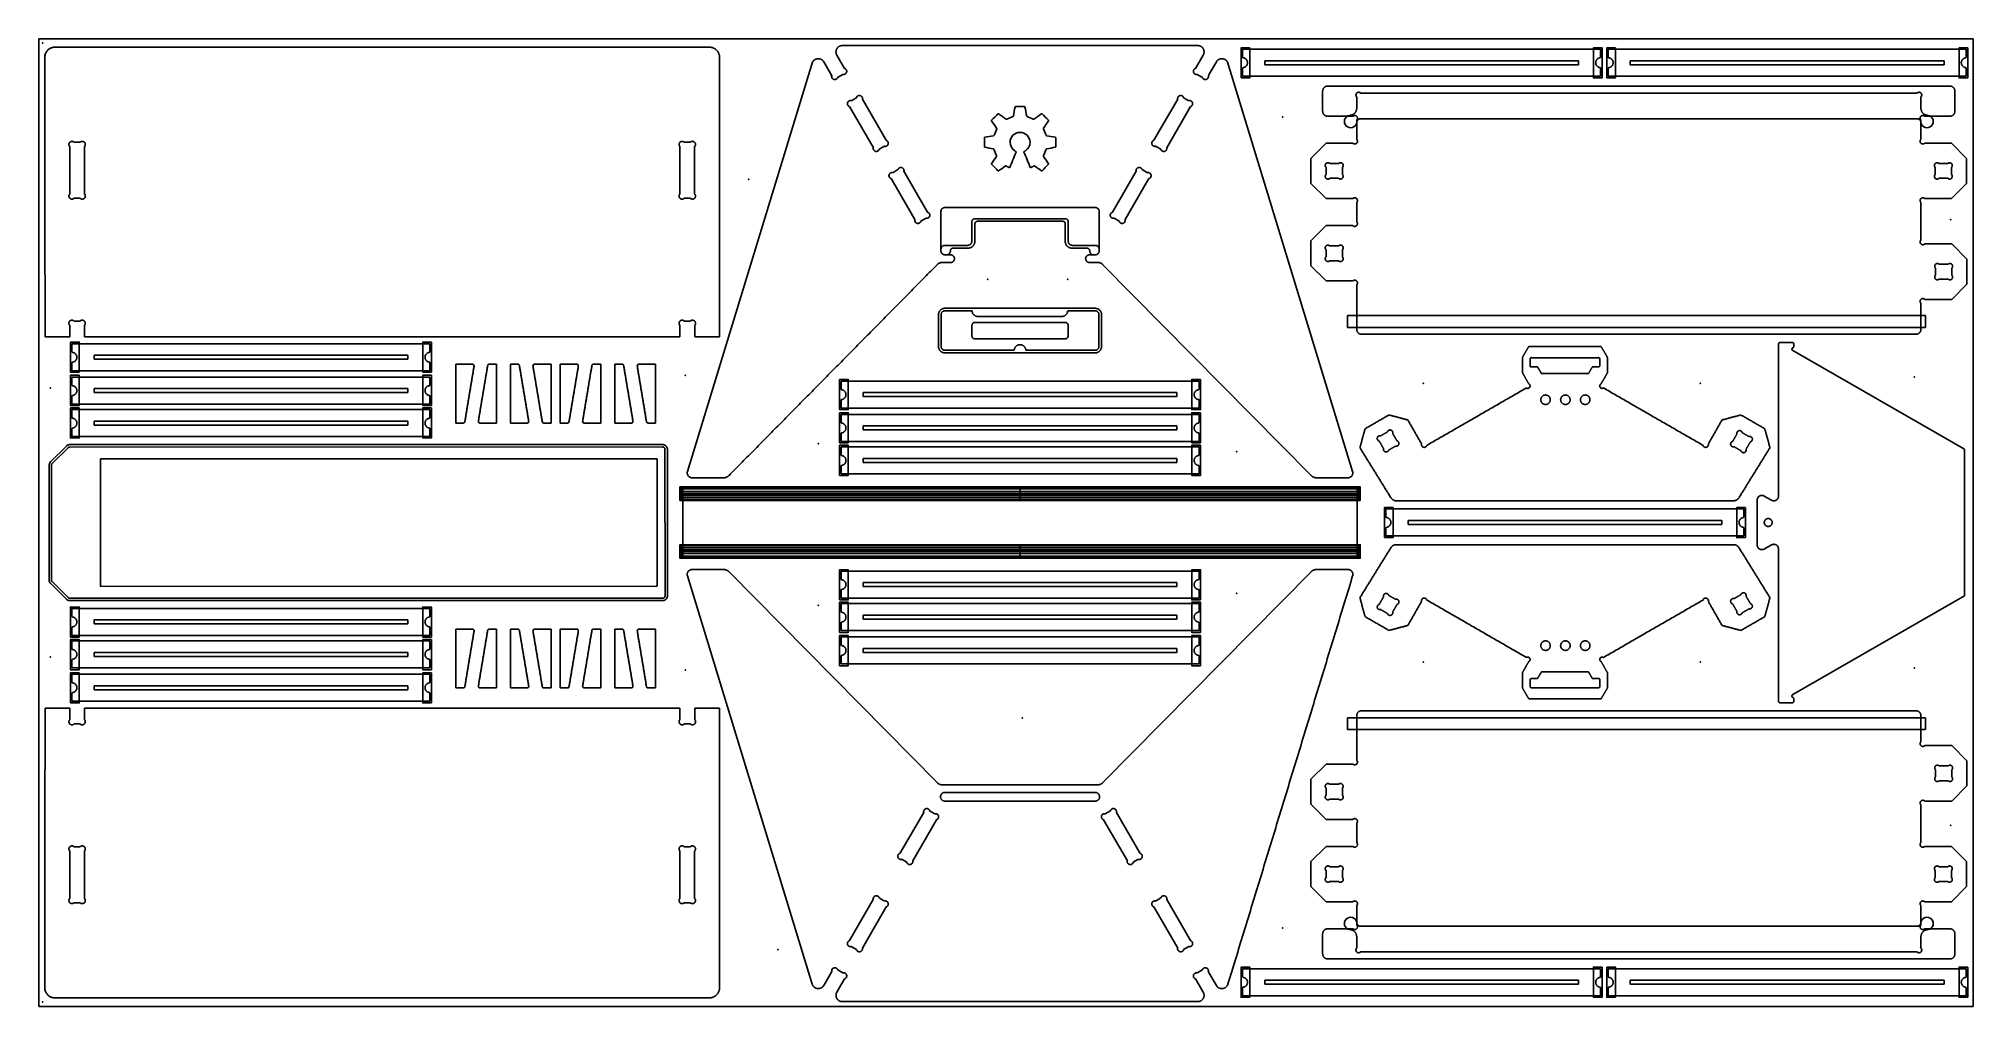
# Model space of a CAD drawing. Header units: millimetres. Extents: x -1 to 403, y -3 to 199.
import ezdxf

# ---------------------------------------------------------------- set-up
doc = ezdxf.new("R2010")
doc.units = ezdxf.units.MM
doc.header["$MEASUREMENT"] = 0
for name, color, linetype, true_color in [('Angled Pocket 3D', 7, 'Continuous', 0xffffff), ('Angled Pocket Entry', 3, 'Continuous', 0x00ff00), ('Board Fixings', 6, 'Continuous', 0xff00ff), ('Pockets 10mm', 5, 'Continuous', 0x0000ff), ('Pockets 5mm', 4, 'Continuous', 0x00ffff), ('Profile - inside', 30, 'Continuous', 0xff7f00), ('Profile - outside', 18, 'Continuous', 0x000000), ('Stock Perimeter', 1, 'Continuous', 0xff0007)]:
    doc.layers.add(name, color=color, linetype=linetype, true_color=true_color)

msp = doc.modelspace()

# ---------------------------------------------------------------- linework, layer by layer
at = {"layer": 'Angled Pocket 3D'}
for p, q in [((132.96, 104.99), (132.63, 104.99)), ((132.96, 103.81), (132.63, 103.81)), ((132.96, 102.63), (132.63, 102.63)), ((274.63, 103.81), (274.96, 103.81)), ((132.96, 92.9), (132.63, 92.9)), ((132.96, 91.72), (132.63, 91.72)), ((132.96, 90.54), (132.63, 90.54)), ((274.63, 91.72), (274.96, 91.72))]:
    msp.add_line(p, q, dxfattribs=at)
for points in [[(132.63, 105.22), (132.63, 105.1), (132.63, 104.99)], [(132.63, 105.22, -10.66), (132.63, 105.22, -5.33), (132.63, 105.22)], [(132.63, 102.4, -10.66), (132.63, 103.81, -10.66), (132.63, 105.22, -10.66)], [(274.96, 105.22, -10.66), (203.79, 105.22, -10.66), (132.63, 105.22, -10.66)], [(274.96, 105.22), (203.79, 105.22), (132.63, 105.22)], [(132.63, 105.22, -5.33), (132.63, 105.1, -5.33), (132.63, 104.99, -5.33)], [(274.96, 105.22, -5.33), (203.79, 105.22, -5.33), (132.63, 105.22, -5.33)], [(203.79, 102.4, -10.66), (203.79, 103.81, -10.66), (203.79, 105.22, -10.66)], [(203.79, 105.22, -10.66), (203.79, 105.22, -5.33), (203.79, 105.22)], [(203.79, 105.22), (203.79, 105.1), (203.79, 104.99)], [(274.96, 105.22), (274.96, 105.1), (274.96, 104.99)], [(274.96, 105.22, -10.66), (274.96, 105.22, -5.33), (274.96, 105.22)], [(274.96, 102.4, -10.66), (274.96, 103.81, -10.66), (274.96, 105.22, -10.66)], [(274.96, 105.22, -5.33), (274.96, 105.1, -5.33), (274.96, 104.99, -5.33)], [(274.96, 105.1), (203.79, 105.1), (132.63, 105.1)], [(132.63, 104.99), (132.63, 104.99, -4.5), (132.63, 104.99, -9)], [(132.63, 102.63), (132.63, 103.81), (132.63, 104.99)], [(132.63, 104.99, -9), (132.63, 104.24, -9), (132.63, 103.49, -9)], [(132.63, 104.99, -4.5), (132.63, 104.02, -4.5), (132.63, 103.06, -4.5)], [(132.63, 103.81, -9), (132.63, 103.81, -4.5), (132.63, 103.81)], [(132.63, 103.81, -9), (132.63, 103.81, -9.83), (132.63, 103.81, -10.66)], [(274.96, 103.81, -10.66), (203.79, 103.81, -10.66), (132.63, 103.81, -10.66)], [(132.63, 103.49, -9), (132.63, 103.06, -4.5), (132.63, 102.63)], [(132.63, 103.14, -5.33), (132.63, 102.77, -5.33), (132.63, 102.4, -5.33)], [(132.63, 102.63), (132.63, 102.52), (132.63, 102.4)], [(274.96, 102.52), (203.79, 102.52), (132.63, 102.52)], [(132.63, 102.4), (132.63, 102.4, -5.33), (132.63, 102.4, -10.66)], [(274.96, 102.4), (203.79, 102.4), (132.63, 102.4)], [(274.96, 102.4, -10.66), (203.79, 102.4, -10.66), (132.63, 102.4, -10.66)], [(274.96, 102.4, -5.33), (203.79, 102.4, -5.33), (132.63, 102.4, -5.33)], [(132.79, 104.99), (132.79, 103.81), (132.79, 102.63)], [(132.96, 104.99), (132.96, 104.99, -4.5), (132.96, 104.99, -9)], [(132.96, 102.63), (132.96, 103.81), (132.96, 104.99)], [(132.96, 104.99, -9), (132.96, 104.24, -9), (132.96, 103.49, -9)], [(274.63, 104.99, -9), (203.79, 104.99, -9), (132.96, 104.99, -9)], [(274.63, 104.99), (203.79, 104.99), (132.96, 104.99)], [(132.96, 104.99, -4.5), (132.96, 104.02, -4.5), (132.96, 103.06, -4.5)], [(274.63, 104.99, -4.5), (203.79, 104.99, -4.5), (132.96, 104.99, -4.5)], [(274.63, 104.24, -9), (203.79, 104.24, -9), (132.96, 104.24, -9)], [(132.96, 103.81, -9), (132.96, 103.81, -4.5), (132.96, 103.81)], [(132.96, 103.49, -9), (132.96, 103.06, -4.5), (132.96, 102.63)], [(274.63, 103.49, -9), (203.79, 103.49, -9), (132.96, 103.49, -9)], [(274.63, 103.06, -4.5), (203.79, 103.06, -4.5), (132.96, 103.06, -4.5)], [(274.63, 102.63), (203.79, 102.63), (132.96, 102.63)], [(203.79, 104.99), (203.79, 104.99, -4.5), (203.79, 104.99, -9)], [(203.79, 104.99, -9), (203.79, 104.24, -9), (203.79, 103.49, -9)], [(203.79, 103.49, -9), (203.79, 103.06, -4.5), (203.79, 102.63)], [(203.79, 102.63), (203.79, 102.52), (203.79, 102.4)], [(203.79, 102.4), (203.79, 102.4, -5.33), (203.79, 102.4, -10.66)], [(274.63, 104.99), (274.79, 104.99), (274.96, 104.99)], [(274.63, 102.63), (274.63, 103.81), (274.63, 104.99)], [(274.63, 104.99), (274.63, 104.99, -4.5), (274.63, 104.99, -9)], [(274.63, 104.99, -9), (274.63, 104.24, -9), (274.63, 103.49, -9)], [(274.63, 104.99, -4.5), (274.63, 104.02, -4.5), (274.63, 103.06, -4.5)], [(274.63, 103.81, -9), (274.63, 103.81, -4.5), (274.63, 103.81)], [(274.63, 103.49, -9), (274.63, 103.06, -4.5), (274.63, 102.63)], [(274.96, 102.63), (274.79, 102.63), (274.63, 102.63)], [(274.79, 104.99), (274.79, 103.81), (274.79, 102.63)], [(274.96, 104.99), (274.96, 104.99, -4.5), (274.96, 104.99, -9)], [(274.96, 104.99, -9), (274.96, 104.24, -9), (274.96, 103.49, -9)], [(274.96, 102.63), (274.96, 103.81), (274.96, 104.99)], [(274.96, 104.99, -4.5), (274.96, 104.02, -4.5), (274.96, 103.06, -4.5)], [(274.96, 103.81, -9), (274.96, 103.81, -9.83), (274.96, 103.81, -10.66)], [(274.96, 103.81, -9), (274.96, 103.81, -4.5), (274.96, 103.81)], [(274.96, 103.49, -9), (274.96, 103.06, -4.5), (274.96, 102.63)], [(274.96, 103.14, -5.33), (274.96, 102.77, -5.33), (274.96, 102.4, -5.33)], [(274.96, 102.63), (274.96, 102.52), (274.96, 102.4)], [(274.96, 102.4), (274.96, 102.4, -5.33), (274.96, 102.4, -10.66)], [(132.63, 93.13, -10.66), (132.63, 91.71, -10.66), (132.63, 90.3, -10.66)], [(132.63, 93.13), (132.63, 93.13, -5.33), (132.63, 93.13, -10.66)], [(132.63, 92.9), (132.63, 93.01), (132.63, 93.13)], [(274.96, 93.13), (203.79, 93.13), (132.63, 93.13)], [(274.96, 93.13, -10.66), (203.79, 93.13, -10.66), (132.63, 93.13, -10.66)], [(132.63, 92.39, -5.33), (132.63, 92.76, -5.33), (132.63, 93.13, -5.33)], [(274.96, 93.13, -5.33), (203.79, 93.13, -5.33), (132.63, 93.13, -5.33)], [(203.79, 92.9), (203.79, 93.01), (203.79, 93.13)], [(203.79, 93.13), (203.79, 93.13, -5.33), (203.79, 93.13, -10.66)], [(203.79, 93.13, -10.66), (203.79, 91.71, -10.66), (203.79, 90.3, -10.66)], [(274.96, 93.13, -10.66), (274.96, 91.71, -10.66), (274.96, 90.3, -10.66)], [(274.96, 93.13), (274.96, 93.13, -5.33), (274.96, 93.13, -10.66)], [(274.96, 92.9), (274.96, 93.01), (274.96, 93.13)], [(274.96, 92.39, -5.33), (274.96, 92.76, -5.33), (274.96, 93.13, -5.33)], [(274.96, 93.01), (203.79, 93.01), (132.63, 93.01)], [(132.63, 92.9), (132.63, 91.72), (132.63, 90.54)], [(132.63, 92.04, -9), (132.63, 92.47, -4.5), (132.63, 92.9)], [(132.63, 90.54, -4.5), (132.63, 91.51, -4.5), (132.63, 92.47, -4.5)], [(132.63, 90.54, -9), (132.63, 91.29, -9), (132.63, 92.04, -9)], [(132.63, 91.72, -9), (132.63, 91.72, -4.5), (132.63, 91.72)], [(132.63, 91.71, -9), (132.63, 91.71, -9.83), (132.63, 91.71, -10.66)], [(274.96, 91.71, -10.66), (203.79, 91.71, -10.66), (132.63, 91.71, -10.66)], [(132.63, 90.54), (132.63, 90.54, -4.5), (132.63, 90.54, -9)], [(132.63, 90.3), (132.63, 90.42), (132.63, 90.54)], [(132.63, 90.3, -5.33), (132.63, 90.42, -5.33), (132.63, 90.54, -5.33)], [(274.96, 90.42), (203.79, 90.42), (132.63, 90.42)], [(132.63, 90.3, -10.66), (132.63, 90.3, -5.33), (132.63, 90.3)], [(274.96, 90.3, -10.66), (203.79, 90.3, -10.66), (132.63, 90.3, -10.66)], [(274.96, 90.3), (203.79, 90.3), (132.63, 90.3)], [(274.96, 90.3, -5.33), (203.79, 90.3, -5.33), (132.63, 90.3, -5.33)], [(132.79, 90.54), (132.79, 91.72), (132.79, 92.9)], [(132.96, 92.9), (132.96, 91.72), (132.96, 90.54)], [(132.96, 92.04, -9), (132.96, 92.47, -4.5), (132.96, 92.9)], [(274.63, 92.9), (203.79, 92.9), (132.96, 92.9)], [(132.96, 90.54, -4.5), (132.96, 91.51, -4.5), (132.96, 92.47, -4.5)], [(274.63, 92.47, -4.5), (203.79, 92.47, -4.5), (132.96, 92.47, -4.5)], [(132.96, 90.54, -9), (132.96, 91.29, -9), (132.96, 92.04, -9)], [(274.63, 92.04, -9), (203.79, 92.04, -9), (132.96, 92.04, -9)], [(132.96, 91.72, -9), (132.96, 91.72, -4.5), (132.96, 91.72)], [(274.63, 91.29, -9), (203.79, 91.29, -9), (132.96, 91.29, -9)], [(132.96, 90.54), (132.96, 90.54, -4.5), (132.96, 90.54, -9)], [(274.63, 90.54, -9), (203.79, 90.54, -9), (132.96, 90.54, -9)], [(274.63, 90.54), (203.79, 90.54), (132.96, 90.54)], [(274.63, 90.54, -4.5), (203.79, 90.54, -4.5), (132.96, 90.54, -4.5)], [(203.79, 92.04, -9), (203.79, 92.47, -4.5), (203.79, 92.9)], [(203.79, 90.54, -9), (203.79, 91.29, -9), (203.79, 92.04, -9)], [(203.79, 90.3), (203.79, 90.42), (203.79, 90.54)], [(203.79, 90.54), (203.79, 90.54, -4.5), (203.79, 90.54, -9)], [(203.79, 90.3, -10.66), (203.79, 90.3, -5.33), (203.79, 90.3)], [(274.96, 92.9), (274.79, 92.9), (274.63, 92.9)], [(274.63, 92.9), (274.63, 91.72), (274.63, 90.54)], [(274.63, 92.04, -9), (274.63, 92.47, -4.5), (274.63, 92.9)], [(274.63, 90.54, -4.5), (274.63, 91.51, -4.5), (274.63, 92.47, -4.5)], [(274.63, 90.54, -9), (274.63, 91.29, -9), (274.63, 92.04, -9)], [(274.63, 91.72, -9), (274.63, 91.72, -4.5), (274.63, 91.72)], [(274.63, 90.54), (274.79, 90.54), (274.96, 90.54)], [(274.63, 90.54), (274.63, 90.54, -4.5), (274.63, 90.54, -9)], [(274.79, 90.54), (274.79, 91.72), (274.79, 92.9)], [(274.96, 92.04, -9), (274.96, 92.47, -4.5), (274.96, 92.9)], [(274.96, 92.9), (274.96, 91.72), (274.96, 90.54)], [(274.96, 90.54, -4.5), (274.96, 91.51, -4.5), (274.96, 92.47, -4.5)], [(274.96, 90.54, -9), (274.96, 91.29, -9), (274.96, 92.04, -9)], [(274.96, 91.72, -9), (274.96, 91.72, -4.5), (274.96, 91.72)], [(274.96, 91.71, -9), (274.96, 91.71, -9.83), (274.96, 91.71, -10.66)], [(274.96, 90.54), (274.96, 90.54, -4.5), (274.96, 90.54, -9)], [(274.96, 90.3), (274.96, 90.42), (274.96, 90.54)], [(274.96, 90.3, -5.33), (274.96, 90.42, -5.33), (274.96, 90.54, -5.33)], [(274.96, 90.3, -10.66), (274.96, 90.3, -5.33), (274.96, 90.3)]]:
    msp.add_open_spline(points, degree=2, dxfattribs=at)
at = {"layer": 'Angled Pocket Entry'}
for points in [[(132.96, 104.99), (274.63, 104.99), (274.63, 102.63), (132.96, 102.63)], [(132.96, 90.54), (274.63, 90.54), (274.63, 92.9), (132.96, 92.9)]]:
    msp.add_lwpolyline(points, close=True, dxfattribs=at)
at = {"layer": 'Board Fixings'}
for p in [(-0.68, 198.15), (258.74, 182.65), (147.05, 169.59), (398.45, 161.14), (197.01, 148.65), (213.75, 148.65), (0.96, 125.95), (133.76, 128.6), (288.16, 126.93), (346.1, 126.93), (390.9, 128.2), (161.58, 114.27), (249.11, 112.61), (249.11, 82.92), (161.58, 80.45), (0.96, 69.6), (133.76, 66.9), (288.16, 68.61), (346.1, 68.61), (390.9, 67.35), (204.28, 56.86), (398.45, 34.41), (258.74, 12.9), (153.19, 8.36), (-0.68, -2.6)]:
    msp.add_point(p, dxfattribs=at)
at = {"layer": 'Pockets 10mm'}
for p, q in [((0.95, 110.44), (4.29, 113.78)), ((4.99, 114.07), (129.01, 114.08)), ((0.66, 109.74), (0.74, 110.12)), ((0.74, 110.12), (0.95, 110.44)), ((127.85, 111.09), (11.45, 111.08)), ((11.45, 111.08), (11.45, 84.41)), ((127.87, 84.42), (127.85, 111.09)), ((130.02, 113.08), (130.03, 82.42)), ((4.29, 81.72), (0.95, 85.05)), ((129.03, 81.43), (4.99, 81.42)), ((11.45, 84.41), (127.87, 84.42))]:
    msp.add_line(p, q, dxfattribs=at)
for points in [[(250.03, 190.81), (251.86, 190.81), (251.86, 197.11), (250.03, 197.11)], [(325.56, 190.81), (323.74, 190.81), (323.74, 197.11), (325.56, 197.11)], [(326.52, 190.81), (328.34, 190.81), (328.34, 197.11), (326.52, 197.11)], [(402.05, 190.81), (400.22, 190.81), (400.22, 197.11), (402.05, 197.11)], [(5.14, 135.55), (6.97, 135.55), (6.97, 129.24), (5.14, 129.24)], [(80.67, 135.55), (78.84, 135.55), (78.84, 129.24), (80.67, 129.24)], [(5.14, 128.58), (6.97, 128.58), (6.97, 122.27), (5.14, 122.27)], [(80.67, 128.58), (78.84, 128.58), (78.84, 122.27), (80.67, 122.27)], [(166.03, 127.73), (167.85, 127.73), (167.85, 121.42), (166.03, 121.42)], [(241.56, 127.73), (239.73, 127.73), (239.73, 121.42), (241.56, 121.42)], [(5.14, 121.77), (6.97, 121.77), (6.97, 115.46), (5.14, 115.46)], [(80.67, 121.77), (78.84, 121.77), (78.84, 115.46), (80.67, 115.46)], [(166.03, 120.76), (167.85, 120.76), (167.85, 114.45), (166.03, 114.45)], [(241.56, 120.76), (239.73, 120.76), (239.73, 114.45), (241.56, 114.45)], [(166.03, 113.95), (167.85, 113.95), (167.85, 107.64), (166.03, 107.64)], [(241.56, 113.95), (239.73, 113.95), (239.73, 107.64), (241.56, 107.64)], [(280.02, 94.6), (281.84, 94.6), (281.84, 100.9), (280.02, 100.9)], [(355.54, 94.6), (353.72, 94.6), (353.72, 100.9), (355.54, 100.9)], [(166.03, 81.58), (167.85, 81.58), (167.85, 87.89), (166.03, 87.89)], [(241.56, 81.58), (239.73, 81.58), (239.73, 87.89), (241.56, 87.89)], [(166.03, 74.77), (167.85, 74.77), (167.85, 81.08), (166.03, 81.08)], [(241.56, 74.77), (239.73, 74.77), (239.73, 81.08), (241.56, 81.08)], [(5.14, 73.78), (6.97, 73.78), (6.97, 80.08), (5.14, 80.08)], [(80.67, 73.78), (78.84, 73.78), (78.84, 80.08), (80.67, 80.08)], [(5.14, 66.97), (6.97, 66.97), (6.97, 73.28), (5.14, 73.28)], [(80.67, 66.97), (78.84, 66.97), (78.84, 73.28), (80.67, 73.28)], [(166.03, 67.8), (167.85, 67.8), (167.85, 74.11), (166.03, 74.11)], [(241.56, 67.8), (239.73, 67.8), (239.73, 74.11), (241.56, 74.11)], [(5.14, 60), (6.97, 60), (6.97, 66.31), (5.14, 66.31)], [(80.67, 60), (78.84, 60), (78.84, 66.31), (80.67, 66.31)], [(250.03, 4.74), (251.86, 4.74), (251.86, -1.57), (250.03, -1.57)], [(325.56, 4.74), (323.74, 4.74), (323.74, -1.57), (325.56, -1.57)], [(326.52, 4.74), (328.34, 4.74), (328.34, -1.57), (326.52, -1.57)], [(402.05, 4.74), (400.22, 4.74), (400.22, -1.57), (402.05, -1.57)]]:
    msp.add_lwpolyline(points, close=True, dxfattribs=at)
for points, knots in [([(274.23, 186.84), (274.23, 186.05), (274.22, 185.27), (274.22, 184.48), (274.22, 184.43), (274.22, 184.38), (274.22, 184.33), (274.21, 184.28), (274.2, 184.23), (274.19, 184.18), (274.18, 184.14), (274.17, 184.09), (274.16, 184.04), (274.14, 183.99), (274.13, 183.95), (274.11, 183.9), (274.09, 183.86), (274.07, 183.81), (274.05, 183.77), (274.02, 183.73), (274, 183.69), (273.97, 183.65), (273.94, 183.61), (273.91, 183.57), (273.88, 183.53), (273.85, 183.49), (273.82, 183.45), (273.79, 183.42), (273.75, 183.39), (273.71, 183.35), (273.68, 183.32), (273.64, 183.29), (273.6, 183.26), (273.56, 183.23), (273.52, 183.21), (273.48, 183.18), (273.43, 183.16), (273.39, 183.14), (273.35, 183.11), (273.3, 183.1), (273.26, 183.08), (273.21, 183.06), (273.16, 183.05), (273.12, 183.03), (273.07, 183.02), (273.02, 183.01), (272.97, 183), (272.92, 182.99), (272.88, 182.99), (272.83, 182.98), (272.78, 182.98), (272.73, 182.98)], [-1555.317395, -1555.317395, -1555.317395, -1555.317395, -1541.13149, -1541.13149, -1541.13149, -1540.249087, -1540.249087, -1540.249087, -1539.366683, -1539.366683, -1539.366683, -1538.484279, -1538.484279, -1538.484279, -1537.601876, -1537.601876, -1537.601876, -1536.719472, -1536.719472, -1536.719472, -1535.837068, -1535.837068, -1535.837068, -1534.954664, -1534.954664, -1534.954664, -1534.072261, -1534.072261, -1534.072261, -1533.189857, -1533.189857, -1533.189857, -1532.307453, -1532.307453, -1532.307453, -1531.425049, -1531.425049, -1531.425049, -1530.542646, -1530.542646, -1530.542646, -1529.660242, -1529.660242, -1529.660242, -1528.777838, -1528.777838, -1528.777838, -1527.895434, -1527.895434, -1527.895434, -1527.012701, -1527.012701, -1527.012701, -1527.012701]), ([(391.45, 187.65), (372.04, 187.65), (352.64, 187.65), (333.24, 187.66), (313.84, 187.65), (294.43, 187.65), (275.03, 187.65)], [-712.913583, -712.913583, -712.913583, -712.913583, -362.279819, -362.279819, -362.279819, -11.646201, -11.646201, -11.646201, -11.646201]), ([(393.75, 182.98), (393.7, 182.98), (393.65, 182.98), (393.6, 182.99), (393.55, 182.99), (393.51, 183), (393.46, 183.01), (393.41, 183.02), (393.36, 183.03), (393.32, 183.05), (393.27, 183.06), (393.22, 183.08), (393.18, 183.1), (393.13, 183.11), (393.09, 183.14), (393.05, 183.16), (393, 183.18), (392.96, 183.21), (392.92, 183.23), (392.88, 183.26), (392.84, 183.29), (392.8, 183.32), (392.76, 183.35), (392.73, 183.39), (392.69, 183.42), (392.66, 183.45), (392.63, 183.49), (392.59, 183.53), (392.56, 183.57), (392.53, 183.61), (392.51, 183.65), (392.48, 183.69), (392.46, 183.73), (392.43, 183.77), (392.41, 183.81), (392.39, 183.86), (392.37, 183.9), (392.35, 183.95), (392.33, 183.99), (392.32, 184.04), (392.31, 184.09), (392.29, 184.14), (392.28, 184.18), (392.27, 184.23), (392.27, 184.28), (392.26, 184.33), (392.26, 184.38), (392.26, 184.43), (392.26, 184.48), (392.25, 185.27), (392.25, 186.05), (392.25, 186.84)], [-741.642316, -741.642316, -741.642316, -741.642316, -740.759583, -740.759583, -740.759583, -739.877179, -739.877179, -739.877179, -738.994775, -738.994775, -738.994775, -738.112371, -738.112371, -738.112371, -737.229968, -737.229968, -737.229968, -736.347564, -736.347564, -736.347564, -735.46516, -735.46516, -735.46516, -734.582757, -734.582757, -734.582757, -733.700353, -733.700353, -733.700353, -732.817949, -732.817949, -732.817949, -731.935545, -731.935545, -731.935545, -731.053142, -731.053142, -731.053142, -730.170738, -730.170738, -730.170738, -729.288334, -729.288334, -729.288334, -728.40593, -728.40593, -728.40593, -727.523527, -727.523527, -727.523527, -713.337698, -713.337698, -713.337698, -713.337698]), ([(198.91, 180.14), (198.93, 180.18), (198.93, 180.24), (198.9, 180.28), (198.55, 180.8), (198.19, 181.31), (197.84, 181.83), (197.81, 181.87), (197.82, 181.93), (197.85, 181.96), (198.29, 182.41), (198.74, 182.85), (199.18, 183.29), (199.21, 183.33), (199.27, 183.33), (199.31, 183.31), (199.84, 182.94), (200.36, 182.58), (200.89, 182.22), (200.93, 182.19), (200.99, 182.19), (201.03, 182.21)], [835.865076, 835.865076, 835.865076, 835.865076, 836.865076, 836.865076, 836.865076, 848.236558, 848.236558, 848.236558, 849.236558, 849.236558, 849.236558, 860.600113, 860.600113, 860.600113, 861.600113, 861.600113, 861.600113, 873.171925, 873.171925, 873.171925, 874.171925, 874.171925, 874.171925, 874.171925]), ([(202.31, 182.73), (202.35, 182.74), (202.39, 182.79), (202.4, 182.84), (202.52, 183.47), (202.63, 184.1), (202.75, 184.73), (202.76, 184.78), (202.8, 184.81), (202.85, 184.81), (203.48, 184.81), (204.11, 184.81), (204.74, 184.81), (204.78, 184.81), (204.83, 184.78), (204.83, 184.73), (204.95, 184.1), (205.07, 183.47), (205.19, 182.84), (205.19, 182.79), (205.24, 182.74), (205.28, 182.73)], [882.443219, 882.443219, 882.443219, 882.443219, 883.443219, 883.443219, 883.443219, 895.059824, 895.059824, 895.059824, 896.059824, 896.059824, 896.059824, 907.424615, 907.424615, 907.424615, 908.424615, 908.424615, 908.424615, 920.0411, 920.0411, 920.0411, 921.0411, 921.0411, 921.0411, 921.0411]), ([(206.55, 182.21), (206.59, 182.19), (206.66, 182.19), (206.69, 182.22), (207.22, 182.58), (207.75, 182.94), (208.28, 183.31), (208.31, 183.33), (208.37, 183.33), (208.4, 183.29), (208.85, 182.85), (209.29, 182.41), (209.74, 181.96), (209.77, 181.93), (209.77, 181.87), (209.75, 181.83), (209.39, 181.31), (209.04, 180.8), (208.68, 180.28), (208.66, 180.24), (208.65, 180.18), (208.67, 180.14)], [929.312394, 929.312394, 929.312394, 929.312394, 930.312394, 930.312394, 930.312394, 941.883665, 941.883665, 941.883665, 942.883665, 942.883665, 942.883665, 954.24722, 954.24722, 954.24722, 955.24722, 955.24722, 955.24722, 966.619074, 966.619074, 966.619074, 967.619074, 967.619074, 967.619074, 967.619074]), ([(272.73, 182.98), (271.69, 182.81), (271.27, 181.54), (272.74, 180.03), (274.02, 180.41), (274.22, 181.45)], [-1527.012701, -1527.012701, -1527.012701, -1527.012701, -1509.858557, -1509.858557, -1492.712626, -1492.712626, -1492.712626, -1492.712626]), ([(392.26, 181.45), (392.45, 180.41), (393.74, 180.03), (395.21, 181.54), (394.79, 182.81), (393.75, 182.98)], [-775.942391, -775.942391, -775.942391, -775.942391, -758.79646, -758.79646, -741.642316, -741.642316, -741.642316, -741.642316]), ([(196.41, 176.31), (196.37, 176.32), (196.33, 176.36), (196.33, 176.41), (196.33, 177.04), (196.33, 177.66), (196.33, 178.29), (196.33, 178.34), (196.37, 178.38), (196.41, 178.39), (197.02, 178.5), (197.63, 178.62), (198.24, 178.73), (198.29, 178.74), (198.34, 178.78), (198.35, 178.82)], [801.678219, 801.678219, 801.678219, 801.678219, 802.678219, 802.678219, 802.678219, 814.042682, 814.042682, 814.042682, 815.042682, 815.042682, 815.042682, 826.274058, 826.274058, 826.274058, 827.274058, 827.274058, 827.274058, 827.274058]), ([(204.92, 175.58), (205.5, 175.95), (205.88, 176.6), (205.88, 177.34), (205.88, 178.49), (204.94, 179.43), (203.79, 179.43), (202.64, 179.43), (201.71, 178.49), (201.71, 177.34), (201.71, 176.6), (202.09, 175.95), (202.67, 175.58)], [1088.943875, 1088.943875, 1088.943875, 1088.943875, 1089.943875, 1089.943875, 1089.943875, 1090.943875, 1090.943875, 1090.943875, 1091.943875, 1091.943875, 1091.943875, 1092.943875, 1092.943875, 1092.943875, 1092.943875]), ([(209.23, 178.82), (209.25, 178.78), (209.3, 178.74), (209.34, 178.73), (209.95, 178.62), (210.56, 178.5), (211.18, 178.39), (211.22, 178.38), (211.26, 178.34), (211.26, 178.29), (211.26, 177.66), (211.26, 177.04), (211.26, 176.41), (211.26, 176.36), (211.22, 176.32), (211.18, 176.31), (210.58, 176.2), (209.98, 176.09), (209.39, 175.98), (209.34, 175.97), (209.3, 175.92), (209.28, 175.88)], [976.21035, 976.21035, 976.21035, 976.21035, 977.21035, 977.21035, 977.21035, 988.441081, 988.441081, 988.441081, 989.441081, 989.441081, 989.441081, 1000.805544, 1000.805544, 1000.805544, 1001.805544, 1001.805544, 1001.805544, 1012.761004, 1012.761004, 1012.761004, 1013.761004, 1013.761004, 1013.761004, 1013.761004]), ([(198.3, 175.88), (198.29, 175.92), (198.24, 175.97), (198.2, 175.98), (197.6, 176.09), (197.01, 176.2), (196.41, 176.31)], [1168.128217, 1168.128217, 1168.128217, 1168.128217, 1169.128217, 1169.128217, 1169.128217, 1180.083677, 1180.083677, 1180.083677, 1180.083677]), ([(200.9, 172.4), (200.86, 172.42), (200.8, 172.42), (200.76, 172.39), (200.28, 172.06), (199.79, 171.73), (199.31, 171.39), (199.27, 171.37), (199.21, 171.37), (199.18, 171.4), (198.74, 171.85), (198.29, 172.29), (197.85, 172.74), (197.82, 172.77), (197.81, 172.83), (197.84, 172.86), (198.17, 173.36), (198.51, 173.85), (198.85, 174.34), (198.88, 174.38), (198.88, 174.45), (198.86, 174.49)], [1122.280868, 1122.280868, 1122.280868, 1122.280868, 1123.280868, 1123.280868, 1123.280868, 1133.903322, 1133.903322, 1133.903322, 1134.903322, 1134.903322, 1134.903322, 1146.267804, 1146.267804, 1146.267804, 1147.267804, 1147.267804, 1147.267804, 1158.080927, 1158.080927, 1158.080927, 1159.080927, 1159.080927, 1159.080927, 1159.080927]), ([(202.67, 175.58), (202.7, 175.55), (202.74, 175.52), (202.77, 175.5), (202.82, 175.47), (202.88, 175.44), (202.93, 175.41), (202.97, 175.38), (202.99, 175.33), (202.97, 175.29), (202.53, 174.22), (202.09, 173.16), (201.65, 172.09), (201.63, 172.05), (201.58, 172.03), (201.54, 172.05)], [1092.943875, 1092.943875, 1092.943875, 1092.943875, 1093.943875, 1093.943875, 1093.943875, 1095.077393, 1095.077393, 1095.077393, 1096.077393, 1096.077393, 1096.077393, 1116.902593, 1116.902593, 1116.902593, 1117.902593, 1117.902593, 1117.902593, 1117.902593]), ([(206.04, 172.05), (206, 172.03), (205.95, 172.05), (205.94, 172.09), (205.5, 173.16), (205.06, 174.22), (204.62, 175.29), (204.6, 175.33), (204.62, 175.38), (204.65, 175.41), (204.71, 175.44), (204.76, 175.47), (204.81, 175.5), (204.84, 175.52), (204.88, 175.55), (204.92, 175.58)], [1063.985716, 1063.985716, 1063.985716, 1063.985716, 1064.985716, 1064.985716, 1064.985716, 1085.810916, 1085.810916, 1085.810916, 1086.810916, 1086.810916, 1086.810916, 1087.943875, 1087.943875, 1087.943875, 1088.943875, 1088.943875, 1088.943875, 1088.943875]), ([(208.72, 174.49), (208.7, 174.45), (208.71, 174.38), (208.73, 174.34), (209.07, 173.85), (209.41, 173.36), (209.75, 172.86), (209.78, 172.83), (209.77, 172.77), (209.74, 172.74), (209.29, 172.29), (208.85, 171.85), (208.4, 171.4), (208.37, 171.37), (208.31, 171.37), (208.28, 171.39), (207.79, 171.73), (207.31, 172.06), (206.82, 172.39), (206.79, 172.42), (206.72, 172.42), (206.68, 172.4)], [1022.808294, 1022.808294, 1022.808294, 1022.808294, 1023.808294, 1023.808294, 1023.808294, 1034.621045, 1034.621045, 1034.621045, 1035.621045, 1035.621045, 1035.621045, 1046.985528, 1046.985528, 1046.985528, 1047.985528, 1047.985528, 1047.985528, 1058.607441, 1058.607441, 1058.607441, 1059.607441, 1059.607441, 1059.607441, 1059.607441]), ([(272.73, 12.57), (271.69, 12.73), (271.27, 14.01), (272.74, 15.52), (274.02, 15.13), (274.22, 14.1)], [-1527.012701, -1527.012701, -1527.012701, -1527.012701, -1509.858557, -1509.858557, -1492.712626, -1492.712626, -1492.712626, -1492.712626]), ([(274.23, 8.71), (274.23, 9.49), (274.22, 10.28), (274.22, 11.06), (274.22, 11.12), (274.22, 11.17), (274.22, 11.22), (274.21, 11.27), (274.2, 11.32), (274.19, 11.36), (274.18, 11.41), (274.17, 11.46), (274.16, 11.51), (274.14, 11.55), (274.13, 11.6), (274.11, 11.64), (274.09, 11.69), (274.07, 11.73), (274.05, 11.78), (274.02, 11.82), (274, 11.86), (273.97, 11.9), (273.94, 11.94), (273.91, 11.98), (273.88, 12.02), (273.85, 12.06), (273.82, 12.09), (273.79, 12.13), (273.75, 12.16), (273.71, 12.2), (273.68, 12.23), (273.64, 12.26), (273.6, 12.29), (273.56, 12.31), (273.52, 12.34), (273.48, 12.37), (273.43, 12.39), (273.39, 12.41), (273.35, 12.43), (273.3, 12.45), (273.26, 12.47), (273.21, 12.49), (273.16, 12.5), (273.12, 12.51), (273.07, 12.53), (273.02, 12.54), (272.97, 12.55), (272.92, 12.55), (272.88, 12.56), (272.83, 12.56), (272.78, 12.57), (272.73, 12.57)], [-1555.317395, -1555.317395, -1555.317395, -1555.317395, -1541.13149, -1541.13149, -1541.13149, -1540.249087, -1540.249087, -1540.249087, -1539.366683, -1539.366683, -1539.366683, -1538.484279, -1538.484279, -1538.484279, -1537.601876, -1537.601876, -1537.601876, -1536.719472, -1536.719472, -1536.719472, -1535.837068, -1535.837068, -1535.837068, -1534.954664, -1534.954664, -1534.954664, -1534.072261, -1534.072261, -1534.072261, -1533.189857, -1533.189857, -1533.189857, -1532.307453, -1532.307453, -1532.307453, -1531.425049, -1531.425049, -1531.425049, -1530.542646, -1530.542646, -1530.542646, -1529.660242, -1529.660242, -1529.660242, -1528.777838, -1528.777838, -1528.777838, -1527.895434, -1527.895434, -1527.895434, -1527.012701, -1527.012701, -1527.012701, -1527.012701]), ([(393.75, 12.57), (393.7, 12.57), (393.65, 12.56), (393.6, 12.56), (393.55, 12.55), (393.51, 12.55), (393.46, 12.54), (393.41, 12.53), (393.36, 12.51), (393.32, 12.5), (393.27, 12.49), (393.22, 12.47), (393.18, 12.45), (393.13, 12.43), (393.09, 12.41), (393.05, 12.39), (393, 12.37), (392.96, 12.34), (392.92, 12.31), (392.88, 12.29), (392.84, 12.26), (392.8, 12.23), (392.76, 12.2), (392.73, 12.16), (392.69, 12.13), (392.66, 12.09), (392.63, 12.06), (392.59, 12.02), (392.56, 11.98), (392.53, 11.94), (392.51, 11.9), (392.48, 11.86), (392.46, 11.82), (392.43, 11.78), (392.41, 11.73), (392.39, 11.69), (392.37, 11.64), (392.35, 11.6), (392.33, 11.55), (392.32, 11.51), (392.31, 11.46), (392.29, 11.41), (392.28, 11.36), (392.27, 11.32), (392.27, 11.27), (392.26, 11.22), (392.26, 11.17), (392.26, 11.12), (392.26, 11.06), (392.25, 10.28), (392.25, 9.49), (392.25, 8.71)], [-741.642316, -741.642316, -741.642316, -741.642316, -740.759583, -740.759583, -740.759583, -739.877179, -739.877179, -739.877179, -738.994775, -738.994775, -738.994775, -738.112371, -738.112371, -738.112371, -737.229968, -737.229968, -737.229968, -736.347564, -736.347564, -736.347564, -735.46516, -735.46516, -735.46516, -734.582757, -734.582757, -734.582757, -733.700353, -733.700353, -733.700353, -732.817949, -732.817949, -732.817949, -731.935545, -731.935545, -731.935545, -731.053142, -731.053142, -731.053142, -730.170738, -730.170738, -730.170738, -729.288334, -729.288334, -729.288334, -728.40593, -728.40593, -728.40593, -727.523527, -727.523527, -727.523527, -713.337698, -713.337698, -713.337698, -713.337698]), ([(392.26, 14.1), (392.45, 15.13), (393.74, 15.52), (395.21, 14.01), (394.79, 12.73), (393.75, 12.57)], [-775.942391, -775.942391, -775.942391, -775.942391, -758.79646, -758.79646, -741.642316, -741.642316, -741.642316, -741.642316]), ([(391.45, 7.9), (372.04, 7.9), (352.64, 7.89), (333.24, 7.89), (313.84, 7.89), (294.43, 7.9), (275.03, 7.9)], [-712.913583, -712.913583, -712.913583, -712.913583, -362.279819, -362.279819, -362.279819, -11.646201, -11.646201, -11.646201, -11.646201])]:
    msp.add_open_spline(points, degree=3, knots=knots, dxfattribs=at)
for points, weights, degree, knots in [([(275.03, 187.65), (274.92, 187.76), (274.78, 187.81), (274.63, 187.81), (274.3, 187.81), (274.06, 187.58), (274.06, 187.24), (274.06, 187.09), (274.12, 186.95), (274.23, 186.84)], [0.853553390594, 0.853553513396, 0.902369049864, 1, 0.804737854124, 0.804737854124, 1, 0.902372809268, 0.853557272876, 0.853553390825], 3, [-1555.7415102, -1555.7415102, -1555.7415102, -1555.7415102, -1555.6354805, -1555.6354805, -1555.6354805, -1555.4234209, -1555.4234209, -1555.4234209, -1555.3173953, -1555.3173953, -1555.3173953, -1555.3173953]), ([(392.25, 186.84), (392.36, 186.95), (392.42, 187.09), (392.42, 187.24), (392.42, 187.58), (392.18, 187.81), (391.85, 187.81), (391.7, 187.81), (391.56, 187.76), (391.45, 187.65)], [0.853553390825, 0.853553748404, 0.902369284885, 1.00000000027, 0.804737854341, 0.804737854341, 1.00000000027, 0.902369003553, 0.853553467071, 0.853553390823], 3, [-713.3376979, -713.3376979, -713.3376979, -713.3376979, -713.2316694, -713.2316694, -713.2316694, -713.0196117, -713.0196117, -713.0196117, -712.9135829, -712.9135829, -712.9135829, -712.9135829]), ([(274.22, 181.45), (274.22, 181.51), (274.23, 181.56), (274.24, 181.61), (274.25, 181.67), (274.26, 181.72), (274.28, 181.77), (274.3, 181.82), (274.33, 181.87), (274.36, 181.91), (274.39, 181.96), (274.43, 182), (274.46, 182.04), (274.5, 182.08), (274.54, 182.11), (274.59, 182.14), (274.63, 182.17), (274.68, 182.2), (274.73, 182.22), (274.78, 182.24), (274.84, 182.26), (274.89, 182.27), (274.94, 182.28), (275, 182.28), (275.05, 182.28), (294.45, 182.28), (313.84, 182.29), (333.24, 182.29), (352.64, 182.29), (372.03, 182.28), (391.43, 182.28), (391.48, 182.28), (391.54, 182.28), (391.59, 182.27), (391.64, 182.26), (391.7, 182.24), (391.75, 182.22), (391.8, 182.2), (391.84, 182.17), (391.89, 182.14), (391.93, 182.11), (391.98, 182.08), (392.01, 182.04), (392.05, 182), (392.09, 181.96), (392.12, 181.91), (392.15, 181.87), (392.17, 181.82), (392.19, 181.77), (392.22, 181.72), (392.23, 181.67), (392.24, 181.61), (392.25, 181.56), (392.26, 181.51), (392.26, 181.45)], [0.853553390825, 0.85106892907, 0.851325823934, 0.854324075419, 0.851581539463, 0.851581539463, 0.854324075419, 0.851581539463, 0.851581539463, 0.854324075419, 0.851581539463, 0.851581539463, 0.854324075419, 0.851581539463, 0.851581539463, 0.854324075419, 0.851581539463, 0.851581539463, 0.854324075419, 0.851581539463, 0.851581539463, 0.854324075419, 0.851581539463, 0.851581539463, 0.854324075419, 0.854324075419, 0.854324075419, 0.854324075419, 0.854324075419, 0.854324075419, 0.854324075419, 0.851581539463, 0.851581539463, 0.854324075419, 0.851581539463, 0.851581539463, 0.854324075419, 0.851581539463, 0.851581539463, 0.854324075419, 0.851581539463, 0.851581539463, 0.854324075419, 0.851581539463, 0.851581539463, 0.854324075419, 0.851581539463, 0.851581539463, 0.854324075419, 0.851581539463, 0.851581539463, 0.854324075419, 0.851325823934, 0.85106892907, 0.853553390825], 3, [-1492.712626, -1492.712626, -1492.712626, -1492.712626, -1491.731203, -1491.731203, -1491.731203, -1490.749634, -1490.749634, -1490.749634, -1489.768065, -1489.768065, -1489.768065, -1488.786495, -1488.786495, -1488.786495, -1487.804926, -1487.804926, -1487.804926, -1486.823357, -1486.823357, -1486.823357, -1485.841787, -1485.841787, -1485.841787, -1484.860218, -1484.860218, -1484.860218, -1134.327509, -1134.327509, -1134.327509, -783.794799, -783.794799, -783.794799, -782.81323, -782.81323, -782.81323, -781.831661, -781.831661, -781.831661, -780.850091, -780.850091, -780.850091, -779.868522, -779.868522, -779.868522, -778.886952, -778.886952, -778.886952, -777.905383, -777.905383, -777.905383, -776.923814, -776.923814, -776.923814, -775.942391, -775.942391, -775.942391, -775.942391]), ([(189.23, 154.65), (189.23, 153.79), (188.4, 153.79), (188.23, 153.79), (188.07, 153.79), (187.24, 153.79), (187.24, 154.62), (187.24, 158.74), (187.24, 162.86), (187.24, 163.69), (188.07, 163.69), (203.79, 163.69), (219.52, 163.69), (220.35, 163.69), (220.35, 162.86), (220.35, 158.74), (220.35, 154.62), (220.35, 153.79), (219.52, 153.79), (219.35, 153.79), (219.19, 153.79), (218.36, 153.79), (218.36, 154.65), (218.36, 155.18), (217.86, 155.18), (216.29, 155.18), (214.72, 155.18), (213.23, 155.18), (213.23, 156.68), (213.23, 158.5), (213.23, 160.31), (213.23, 160.81), (212.73, 160.81), (203.79, 160.81), (194.86, 160.81), (194.36, 160.81), (194.36, 160.31), (194.36, 158.5), (194.36, 156.68), (194.36, 155.18), (192.86, 155.18), (191.29, 155.18), (189.73, 155.18), (189.23, 155.18), (189.23, 154.65)], [1, 0.707106781187, 1, 1, 1, 0.707106781187, 1, 1, 1, 0.707106781187, 1, 1, 1, 0.707106781187, 1, 1, 1, 0.707106781186, 1, 1, 1, 0.707106781187, 1, 0.707106781187, 1, 1, 1, 0.707106781186, 1, 1, 1, 0.707106781187, 1, 1, 1, 0.707106781186, 1, 1, 1, 0.707106781186, 1, 1, 1, 0.707106781187, 1], 2, [18.453531, 18.453531, 18.453531, 26.306075, 26.306075, 28.306075, 28.306075, 36.158619, 36.158619, 85.810734, 85.810734, 93.663279, 93.663279, 283.146266, 283.146266, 290.99881, 290.99881, 340.650925, 340.650925, 348.503469, 348.503469, 350.503469, 350.503469, 358.356014, 358.356014, 363.068403, 363.068403, 381.975518, 381.975518, 396.108322, 396.108322, 418.01347, 418.01347, 422.724472, 422.724472, 530.393228, 530.393228, 535.10423, 535.10423, 557.009379, 557.009379, 571.142183, 571.142183, 590.049298, 590.049298, 594.761687, 594.761687, 594.761687]), ([(220.85, 141.28), (220.85, 139.06), (220.85, 136.83), (220.85, 134.61), (220.85, 133.83), (220.3, 133.28), (219.52, 133.28), (209.04, 133.28), (198.55, 133.28), (188.07, 133.28), (187.29, 133.28), (186.74, 133.83), (186.74, 134.61), (186.74, 136.83), (186.74, 139.06), (186.74, 141.28), (186.74, 142.06), (187.29, 142.61), (188.07, 142.61), (198.55, 142.61), (209.04, 142.61), (219.52, 142.61), (220.3, 142.61), (220.85, 142.06), (220.85, 141.28)], [1, 1, 1, 1, 0.804737854124, 0.804737854124, 1, 1, 1, 1, 0.804737854124, 0.804737854124, 1, 1, 1, 1, 0.804737854125, 0.804737854125, 1, 1, 1, 1, 0.804737854124, 0.804737854124, 1], 3, [0, 0, 0, 0, 40.152115, 40.152115, 40.152115, 52.715924, 52.715924, 52.715924, 242.19891, 242.19891, 242.19891, 254.762719, 254.762719, 254.762719, 294.914834, 294.914834, 294.914834, 307.478642, 307.478642, 307.478642, 496.961629, 496.961629, 496.961629, 509.525438, 509.525438, 509.525438, 509.525438]), ([(193.74, 136.83), (193.74, 136.2), (194.36, 136.2), (203.79, 136.2), (213.23, 136.2), (213.85, 136.2), (213.85, 136.83), (213.85, 137.93), (213.85, 139.04), (213.85, 139.66), (213.23, 139.66), (203.79, 139.66), (194.36, 139.66), (193.74, 139.66), (193.74, 139.04), (193.74, 137.93), (193.74, 136.83)], [1, 0.707106781187, 1, 1, 1, 0.707106781187, 1, 1, 1, 0.707106781187, 1, 1, 1, 0.707106781187, 1, 1, 1], 2, [0, 0, 0, 4.407052, 4.407052, 122.019918, 122.019918, 126.42697, 126.42697, 139.589771, 139.589771, 143.996824, 143.996824, 261.609689, 261.609689, 266.016742, 266.016742, 279.179543, 279.179543, 279.179543]), ([(130.03, 82.42), (130.03, 82.16), (129.92, 81.91), (129.74, 81.72), (129.55, 81.53), (129.3, 81.43), (129.03, 81.43)], [1, 0.949272431307, 0.949292620426, 1.00006056736, 0.949272423275, 0.949272423275, 1.00006056736], 3, [2882.297152, 2882.297152, 2882.297152, 2882.297152, 2887.007319, 2887.007319, 2887.007319, 2891.71936, 2891.71936, 2891.71936, 2891.71936]), ([(188.07, 41.29), (203.79, 41.29), (219.52, 41.29), (220.43, 41.29), (220.43, 40.38), (220.43, 39.46), (219.52, 39.46), (203.79, 39.46), (188.07, 39.46), (187.15, 39.46), (187.15, 40.38), (187.15, 41.29), (188.07, 41.29)], [1, 1, 1, 0.707106781187, 1, 0.707106781187, 1, 1, 1, 0.707106781187, 1, 0.707106781187, 1], 2, [0, 0, 0, 189.482987, 189.482987, 198.122367, 198.122367, 206.761746, 206.761746, 396.244733, 396.244733, 404.884113, 404.884113, 413.523493, 413.523493, 413.523493]), ([(274.22, 14.1), (274.22, 14.04), (274.23, 13.99), (274.24, 13.93), (274.25, 13.88), (274.26, 13.83), (274.28, 13.78), (274.3, 13.73), (274.33, 13.68), (274.36, 13.63), (274.39, 13.59), (274.43, 13.55), (274.46, 13.51), (274.5, 13.47), (274.54, 13.44), (274.59, 13.41), (274.63, 13.38), (274.68, 13.35), (274.73, 13.33), (274.78, 13.31), (274.84, 13.29), (274.89, 13.28), (274.94, 13.27), (275, 13.27), (275.05, 13.27), (294.45, 13.26), (313.84, 13.26), (333.24, 13.26), (352.64, 13.26), (372.03, 13.26), (391.43, 13.27), (391.48, 13.27), (391.54, 13.27), (391.59, 13.28), (391.64, 13.29), (391.7, 13.31), (391.75, 13.33), (391.8, 13.35), (391.84, 13.38), (391.89, 13.41), (391.93, 13.44), (391.98, 13.47), (392.01, 13.51), (392.05, 13.55), (392.09, 13.59), (392.12, 13.63), (392.15, 13.68), (392.17, 13.73), (392.19, 13.78), (392.22, 13.83), (392.23, 13.88), (392.24, 13.93), (392.25, 13.99), (392.26, 14.04), (392.26, 14.1)], [0.853553390825, 0.85106892907, 0.851325823934, 0.854324075419, 0.851581539463, 0.851581539463, 0.854324075419, 0.851581539463, 0.851581539463, 0.854324075419, 0.851581539463, 0.851581539463, 0.854324075419, 0.851581539463, 0.851581539463, 0.854324075419, 0.851581539463, 0.851581539463, 0.854324075419, 0.851581539463, 0.851581539463, 0.854324075419, 0.851581539463, 0.851581539463, 0.854324075419, 0.854324075419, 0.854324075419, 0.854324075419, 0.854324075419, 0.854324075419, 0.854324075419, 0.851581539463, 0.851581539463, 0.854324075419, 0.851581539463, 0.851581539463, 0.854324075419, 0.851581539463, 0.851581539463, 0.854324075419, 0.851581539463, 0.851581539463, 0.854324075419, 0.851581539463, 0.851581539463, 0.854324075419, 0.851581539463, 0.851581539463, 0.854324075419, 0.851581539463, 0.851581539463, 0.854324075419, 0.851325823934, 0.85106892907, 0.853553390825], 3, [-1492.712626, -1492.712626, -1492.712626, -1492.712626, -1491.731203, -1491.731203, -1491.731203, -1490.749634, -1490.749634, -1490.749634, -1489.768065, -1489.768065, -1489.768065, -1488.786495, -1488.786495, -1488.786495, -1487.804926, -1487.804926, -1487.804926, -1486.823357, -1486.823357, -1486.823357, -1485.841787, -1485.841787, -1485.841787, -1484.860218, -1484.860218, -1484.860218, -1134.327509, -1134.327509, -1134.327509, -783.794799, -783.794799, -783.794799, -782.81323, -782.81323, -782.81323, -781.831661, -781.831661, -781.831661, -780.850091, -780.850091, -780.850091, -779.868522, -779.868522, -779.868522, -778.886952, -778.886952, -778.886952, -777.905383, -777.905383, -777.905383, -776.923814, -776.923814, -776.923814, -775.942391, -775.942391, -775.942391, -775.942391]), ([(275.03, 7.9), (274.92, 7.79), (274.78, 7.73), (274.63, 7.73), (274.3, 7.73), (274.06, 7.97), (274.06, 8.3), (274.06, 8.45), (274.12, 8.6), (274.23, 8.71)], [0.853553390594, 0.853553513396, 0.902369049864, 1, 0.804737854124, 0.804737854124, 1, 0.902372809268, 0.853557272876, 0.853553390825], 3, [-1555.7415102, -1555.7415102, -1555.7415102, -1555.7415102, -1555.6354805, -1555.6354805, -1555.6354805, -1555.4234209, -1555.4234209, -1555.4234209, -1555.3173953, -1555.3173953, -1555.3173953, -1555.3173953]), ([(392.25, 8.71), (392.36, 8.6), (392.42, 8.45), (392.42, 8.3), (392.42, 7.97), (392.18, 7.73), (391.85, 7.73), (391.7, 7.73), (391.56, 7.79), (391.45, 7.9)], [0.853553390825, 0.853553748404, 0.902369284885, 1.00000000027, 0.804737854341, 0.804737854341, 1.00000000027, 0.902369003553, 0.853553467071, 0.853553390823], 3, [-713.3376979, -713.3376979, -713.3376979, -713.3376979, -713.2316694, -713.2316694, -713.2316694, -713.0196117, -713.0196117, -713.0196117, -712.9135829, -712.9135829, -712.9135829, -712.9135829])]:
    msp.add_rational_spline(points, weights, degree=degree, knots=knots, dxfattribs=at)
for points, degree in [([(201.03, 182.21), (201.46, 182.38), (201.88, 182.56), (202.31, 182.73)], 3), ([(205.28, 182.73), (205.7, 182.56), (206.13, 182.38), (206.55, 182.21)], 3), ([(198.35, 178.82), (198.54, 179.26), (198.73, 179.7), (198.91, 180.14)], 3), ([(208.67, 180.14), (208.86, 179.7), (209.05, 179.26), (209.23, 178.82)], 3), ([(198.86, 174.49), (198.68, 174.95), (198.49, 175.42), (198.3, 175.88)], 3), ([(209.28, 175.88), (209.1, 175.42), (208.91, 174.95), (208.72, 174.49)], 3), ([(201.54, 172.05), (201.33, 172.17), (201.12, 172.28), (200.9, 172.4)], 3), ([(206.68, 172.4), (206.47, 172.28), (206.26, 172.17), (206.04, 172.05)], 3), ([(272.33, 141.09), (272.33, 139.86), (272.33, 138.62)], 2), ([(393.21, 141.09), (332.77, 141.09), (272.33, 141.09)], 2), ([(272.33, 138.62), (332.77, 138.62), (393.21, 138.62)], 2), ([(393.21, 138.62), (393.21, 139.86), (393.21, 141.09)], 2), ([(0.66, 85.76), (0.66, 93.75), (0.66, 101.74), (0.66, 109.74)], 3), ([(272.33, 54.46), (272.33, 55.69), (272.33, 56.92)], 2), ([(272.33, 56.92), (332.77, 56.92), (393.21, 56.92)], 2), ([(393.21, 56.92), (393.21, 55.69), (393.21, 54.46)], 2), ([(393.21, 54.46), (332.77, 54.46), (272.33, 54.46)], 2)]:
    msp.add_open_spline(points, degree=degree, dxfattribs=at)
for points, weights, degree in [([(4.29, 113.78), (4.48, 113.97), (4.72, 114.07), (4.99, 114.07)], [1.00006056736, 0.949315538335, 0.949315526237, 1.00006053106], 3), ([(129.01, 114.08), (129.59, 114.08), (130.01, 113.66), (130.02, 113.08)], [1, 0.804871497233, 0.804871497233, 1], 3), ([(0.95, 85.05), (0.66, 85.34), (0.66, 85.76)], [1, 0.92387953185, 1], 2), ([(4.99, 81.42), (4.58, 81.42), (4.29, 81.72)], [1, 0.92387388517, 1], 2)]:
    msp.add_rational_spline(points, weights, degree=degree, dxfattribs=at)
at = {"layer": 'Pockets 5mm'}
for points in [[(254.98, 193.59), (254.98, 194), (254.98, 194.42)], [(254.98, 194.42), (287.8, 194.42), (320.62, 194.42)], [(320.62, 194.42), (320.62, 194), (320.62, 193.59)], [(397.1, 194.42), (364.28, 194.42), (331.46, 194.42)], [(331.46, 194.42), (331.46, 194), (331.46, 193.59)], [(397.1, 193.59), (397.1, 194), (397.1, 194.42)], [(320.62, 193.59), (287.8, 193.59), (254.98, 193.59)], [(331.46, 193.59), (364.28, 193.59), (397.1, 193.59)], [(10.09, 131.94), (10.09, 132.35), (10.09, 132.77)], [(10.09, 132.77), (42.9, 132.77), (75.72, 132.77)], [(75.72, 131.94), (42.9, 131.94), (10.09, 131.94)], [(75.72, 132.77), (75.72, 132.35), (75.72, 131.94)], [(10.09, 124.97), (10.09, 125.38), (10.09, 125.8)], [(10.09, 125.8), (42.9, 125.8), (75.72, 125.8)], [(75.72, 125.8), (75.72, 125.38), (75.72, 124.97)], [(75.72, 124.97), (42.9, 124.97), (10.09, 124.97)], [(170.97, 124.12), (170.97, 124.53), (170.97, 124.95)], [(170.97, 124.95), (203.79, 124.95), (236.61, 124.95)], [(236.61, 124.12), (203.79, 124.12), (170.97, 124.12)], [(236.61, 124.95), (236.61, 124.53), (236.61, 124.12)], [(10.09, 118.16), (10.09, 118.58), (10.09, 118.99)], [(10.09, 118.99), (42.9, 118.99), (75.72, 118.99)], [(75.72, 118.16), (42.9, 118.16), (10.09, 118.16)], [(75.72, 118.99), (75.72, 118.58), (75.72, 118.16)], [(170.97, 117.15), (170.97, 117.56), (170.97, 117.98)], [(170.97, 117.98), (203.79, 117.98), (236.61, 117.98)], [(236.61, 117.98), (236.61, 117.56), (236.61, 117.15)], [(236.61, 117.15), (203.79, 117.15), (170.97, 117.15)], [(170.97, 110.34), (170.97, 110.76), (170.97, 111.17)], [(170.97, 111.17), (203.79, 111.17), (236.61, 111.17)], [(236.61, 110.34), (203.79, 110.34), (170.97, 110.34)], [(236.61, 111.17), (236.61, 110.76), (236.61, 110.34)], [(350.6, 98.21), (317.78, 98.21), (284.96, 98.21)], [(284.96, 98.21), (284.96, 97.79), (284.96, 97.38)], [(284.96, 97.38), (317.78, 97.38), (350.6, 97.38)], [(350.6, 97.38), (350.6, 97.79), (350.6, 98.21)], [(236.61, 85.19), (203.79, 85.19), (170.97, 85.19)], [(170.97, 85.19), (170.97, 84.77), (170.97, 84.36)], [(236.61, 84.36), (236.61, 84.77), (236.61, 85.19)], [(170.97, 84.36), (203.79, 84.36), (236.61, 84.36)], [(75.72, 77.39), (42.9, 77.39), (10.09, 77.39)], [(10.09, 77.39), (10.09, 76.97), (10.09, 76.56)], [(75.72, 76.56), (75.72, 76.97), (75.72, 77.39)], [(236.61, 78.38), (203.79, 78.38), (170.97, 78.38)], [(170.97, 78.38), (170.97, 77.97), (170.97, 77.55)], [(170.97, 77.55), (203.79, 77.55), (236.61, 77.55)], [(236.61, 77.55), (236.61, 77.97), (236.61, 78.38)], [(10.09, 76.56), (42.9, 76.56), (75.72, 76.56)], [(75.72, 70.58), (42.9, 70.58), (10.09, 70.58)], [(10.09, 70.58), (10.09, 70.16), (10.09, 69.75)], [(10.09, 69.75), (42.9, 69.75), (75.72, 69.75)], [(75.72, 69.75), (75.72, 70.16), (75.72, 70.58)], [(236.61, 71.41), (203.79, 71.41), (170.97, 71.41)], [(170.97, 71.41), (170.97, 70.99), (170.97, 70.58)], [(170.97, 70.58), (203.79, 70.58), (236.61, 70.58)], [(236.61, 70.58), (236.61, 70.99), (236.61, 71.41)], [(75.72, 63.61), (42.9, 63.61), (10.09, 63.61)], [(10.09, 63.61), (10.09, 63.19), (10.09, 62.78)], [(10.09, 62.78), (42.9, 62.78), (75.72, 62.78)], [(75.72, 62.78), (75.72, 63.19), (75.72, 63.61)], [(254.98, 1.96), (254.98, 1.55), (254.98, 1.13)], [(320.62, 1.96), (287.8, 1.96), (254.98, 1.96)], [(254.98, 1.13), (287.8, 1.13), (320.62, 1.13)], [(320.62, 1.13), (320.62, 1.55), (320.62, 1.96)], [(331.46, 1.13), (331.46, 1.55), (331.46, 1.96)], [(331.46, 1.96), (364.28, 1.96), (397.1, 1.96)], [(397.1, 1.13), (364.28, 1.13), (331.46, 1.13)], [(397.1, 1.96), (397.1, 1.55), (397.1, 1.13)]]:
    msp.add_open_spline(points, degree=2, dxfattribs=at)
at = {"layer": 'Profile - inside'}
for p, q in [((168.47, 186.05), (169.57, 186.68)), ((170.81, 186.35), (175.78, 177.76)), ((236.77, 186.35), (231.81, 177.76)), ((239.11, 186.05), (238.01, 186.68)), ((173.11, 176.22), (168.14, 184.81)), ((234.48, 176.22), (239.44, 184.81)), ((175.44, 176.52), (174.34, 175.89)), ((232.14, 176.52), (233.24, 175.89)), ((177.16, 170.99), (178.26, 171.62)), ((179.5, 171.29), (184.46, 162.7)), ((228.09, 171.29), (223.12, 162.7)), ((230.43, 170.99), (229.33, 171.62)), ((267.8, 170.62), (267.8, 172.1)), ((268.61, 172.9), (270.42, 172.9)), ((271.23, 172.1), (271.23, 170.62)), ((395.23, 170.62), (395.23, 172.1)), ((396.04, 172.9), (397.85, 172.9)), ((398.66, 172.1), (398.66, 170.62)), ((181.79, 161.16), (176.83, 169.75)), ((225.79, 161.16), (230.76, 169.75)), ((270.42, 169.82), (268.61, 169.82)), ((397.85, 169.82), (396.04, 169.82)), ((184.13, 161.46), (183.03, 160.82)), ((223.46, 161.46), (224.56, 160.82)), ((267.8, 153.38), (267.8, 154.85)), ((268.61, 155.65), (270.42, 155.65)), ((271.23, 154.85), (271.23, 153.38)), ((270.42, 152.57), (268.61, 152.57)), ((395.3, 149.54), (395.3, 151.01)), ((396.1, 151.81), (397.91, 151.81)), ((398.72, 151.01), (398.72, 149.54)), ((397.91, 148.73), (396.1, 148.73)), ((395.3, 46.01), (395.3, 44.54)), ((397.91, 46.82), (396.1, 46.82)), ((398.72, 44.54), (398.72, 46.01)), ((267.8, 42.17), (267.8, 40.7)), ((270.42, 42.98), (268.61, 42.98)), ((271.23, 40.7), (271.23, 42.17)), ((396.1, 43.73), (397.91, 43.73)), ((183.65, 37.11), (178.68, 28.52)), ((185.98, 36.81), (184.88, 37.45)), ((221.61, 36.81), (222.71, 37.45)), ((223.94, 37.11), (228.9, 28.52)), ((268.61, 39.9), (270.42, 39.9)), ((181.35, 26.98), (186.31, 35.57)), ((226.24, 26.98), (221.27, 35.57)), ((179.01, 27.28), (180.11, 26.65)), ((228.57, 27.28), (227.47, 26.65)), ((267.8, 24.92), (267.8, 23.45)), ((270.42, 25.73), (268.61, 25.73)), ((271.23, 23.45), (271.23, 24.92)), ((395.23, 24.92), (395.23, 23.45)), ((397.85, 25.73), (396.04, 25.73)), ((398.66, 23.45), (398.66, 24.92)), ((268.61, 22.65), (270.42, 22.65)), ((396.04, 22.65), (397.85, 22.65)), ((173.1, 18.86), (168.14, 10.26)), ((170.81, 8.72), (175.77, 17.32)), ((175.44, 18.55), (174.34, 19.19)), ((236.78, 8.72), (231.81, 17.32)), ((232.15, 18.55), (233.25, 19.19)), ((234.48, 18.86), (239.45, 10.26)), ((168.47, 9.02), (169.57, 8.39)), ((239.11, 9.02), (238.02, 8.39))]:
    msp.add_line(p, q, dxfattribs=at)
for points, weights in [([(169.57, 186.68), (169.68, 187.14), (170.18, 187.14)], [0.914479800225, 0.759094695356, 0.99999965519]), ([(170.18, 187.14), (170.84, 187.14), (170.84, 186.49)], [1, 0.707106781188, 1]), ([(170.84, 186.49), (170.84, 186.4), (170.81, 186.35)], [0.99999992637, 0.948648925429, 0.91530398577]), ([(237.4, 187.14), (236.75, 187.14), (236.75, 186.49)], [1, 0.707106781188, 1]), ([(236.75, 186.49), (236.75, 186.4), (236.77, 186.35)], [0.99999992637, 0.948648925429, 0.91530398577]), ([(238.01, 186.68), (237.9, 187.14), (237.4, 187.14)], [0.914479800225, 0.759094695356, 0.99999965519]), ([(168.01, 184.86), (167.45, 185.18), (167.77, 185.75)], [1, 0.707106781187, 1]), ([(167.77, 185.75), (168.02, 186.18), (168.47, 186.05)], [0.999999655009, 0.758844497036, 0.914802986509]), ([(168.14, 184.81), (168.09, 184.82), (168.01, 184.86)], [0.915068393826, 0.948467354884, 0.999999950683]), ([(239.81, 185.75), (239.56, 186.18), (239.11, 186.05)], [0.999999655009, 0.758844497036, 0.914802986509]), ([(239.44, 184.81), (239.5, 184.82), (239.57, 184.86)], [0.915068393826, 0.948467354884, 0.999999950683]), ([(239.57, 184.86), (240.14, 185.18), (239.81, 185.75)], [1, 0.707106781187, 1]), ([(173.08, 176.08), (173.08, 176.17), (173.11, 176.22)], [0.999999901367, 0.948287697425, 0.914835758084]), ([(173.73, 175.43), (173.08, 175.43), (173.08, 176.08)], [1, 0.707106781187, 1]), ([(174.34, 175.89), (174.23, 175.43), (173.73, 175.43)], [0.914823286124, 0.758828803916, 0.999999655002]), ([(176.14, 176.82), (175.89, 176.39), (175.44, 176.52)], [0.999999540197, 0.758968221665, 0.914643109956]), ([(175.78, 177.76), (175.83, 177.75), (175.91, 177.71)], [0.91530398577, 0.948648933379, 0.999999950856]), ([(175.91, 177.71), (176.47, 177.38), (176.14, 176.82)], [1, 0.707106781188, 1]), ([(231.68, 177.71), (231.11, 177.38), (231.44, 176.82)], [1, 0.707106781188, 1]), ([(231.44, 176.82), (231.69, 176.39), (232.14, 176.52)], [0.999999540197, 0.758968221665, 0.914643109956]), ([(231.81, 177.76), (231.75, 177.75), (231.68, 177.71)], [0.91530398577, 0.948648933379, 0.999999950856]), ([(233.24, 175.89), (233.35, 175.43), (233.85, 175.43)], [0.914823286124, 0.758828803916, 0.999999655002]), ([(233.85, 175.43), (234.5, 175.43), (234.5, 176.08)], [1, 0.707106781187, 1]), ([(234.5, 176.08), (234.5, 176.17), (234.48, 176.22)], [0.999999901367, 0.948287697425, 0.914835758084]), ([(176.7, 169.8), (176.13, 170.12), (176.46, 170.69)], [1, 0.707106781187, 1]), ([(176.46, 170.69), (176.71, 171.12), (177.16, 170.99)], [0.999999655009, 0.758844497036, 0.914802986509]), ([(178.26, 171.62), (178.37, 172.08), (178.87, 172.08)], [0.914479800225, 0.759094695356, 0.99999965519]), ([(178.87, 172.08), (179.52, 172.08), (179.52, 171.43)], [1, 0.707106781188, 1]), ([(179.52, 171.43), (179.52, 171.34), (179.5, 171.29)], [0.99999992637, 0.948648925429, 0.91530398577]), ([(228.72, 172.08), (228.06, 172.08), (228.06, 171.43)], [1, 0.707106781188, 1]), ([(228.06, 171.43), (228.06, 171.34), (228.09, 171.29)], [0.99999992637, 0.948648925429, 0.91530398577]), ([(229.33, 171.62), (229.22, 172.08), (228.72, 172.08)], [0.914479800225, 0.759094695356, 0.99999965519]), ([(231.13, 170.69), (230.88, 171.12), (230.43, 170.99)], [0.999999655009, 0.758844497036, 0.914802986509]), ([(230.89, 169.8), (231.45, 170.12), (231.13, 170.69)], [1, 0.707106781187, 1]), ([(176.83, 169.75), (176.77, 169.76), (176.7, 169.8)], [0.915068393826, 0.948467354884, 0.999999950683]), ([(230.76, 169.75), (230.81, 169.76), (230.89, 169.8)], [0.915068393826, 0.948467354884, 0.999999950683]), ([(184.46, 162.7), (184.52, 162.69), (184.59, 162.65)], [0.91530398577, 0.948648933379, 0.999999950856]), ([(184.59, 162.65), (185.16, 162.32), (184.83, 161.76)], [1, 0.707106781188, 1]), ([(222.99, 162.65), (222.43, 162.32), (222.75, 161.76)], [1, 0.707106781188, 1]), ([(223.12, 162.7), (223.07, 162.69), (222.99, 162.65)], [0.91530398577, 0.948648933379, 0.999999950856]), ([(181.77, 161.02), (181.77, 161.1), (181.79, 161.16)], [0.999999901367, 0.948287697425, 0.914835758084]), ([(182.42, 160.37), (181.77, 160.37), (181.77, 161.02)], [1, 0.707106781187, 1]), ([(183.03, 160.82), (182.92, 160.37), (182.42, 160.37)], [0.914823286124, 0.758828803916, 0.999999655002]), ([(184.83, 161.76), (184.58, 161.33), (184.13, 161.46)], [0.999999540197, 0.758968221665, 0.914643109956]), ([(222.75, 161.76), (223.01, 161.33), (223.46, 161.46)], [0.999999540197, 0.758968221665, 0.914643109956]), ([(224.56, 160.82), (224.67, 160.37), (225.17, 160.37)], [0.914823286124, 0.758828803916, 0.999999655002]), ([(225.17, 160.37), (225.82, 160.37), (225.82, 161.02)], [1, 0.707106781187, 1]), ([(225.82, 161.02), (225.82, 161.1), (225.79, 161.16)], [0.999999901367, 0.948287697425, 0.914835758084]), ([(310.8, 132.27), (310.58, 132.31), (310.5, 132.1)], [1, 0.765354452738, 0.999999888112]), ([(310.5, 130.52), (310.58, 130.31), (310.8, 130.35)], [1, 0.761825870396, 0.99999988643]), ([(325.06, 132.1), (324.98, 132.31), (324.76, 132.27)], [1, 0.765355156393, 1]), ([(324.76, 130.35), (324.98, 130.31), (325.06, 130.52)], [1, 0.761825813611, 1]), ([(310.5, 64.95), (310.58, 65.16), (310.8, 65.11)], [1, 0.761825870396, 0.99999988643]), ([(324.76, 65.11), (324.98, 65.16), (325.06, 64.95)], [1, 0.761825813611, 1]), ([(310.8, 63.2), (310.58, 63.16), (310.5, 63.36)], [1, 0.765354452738, 0.999999888112]), ([(325.06, 63.36), (324.98, 63.16), (324.76, 63.2)], [1, 0.765355156393, 1]), ([(184.27, 37.9), (183.62, 37.9), (183.62, 37.25)], [1, 0.707106781187, 1]), ([(183.62, 37.25), (183.62, 37.17), (183.65, 37.11)], [0.999999901367, 0.948287697425, 0.914835758084]), ([(184.88, 37.45), (184.77, 37.9), (184.27, 37.9)], [0.914823286124, 0.758828803916, 0.999999655002]), ([(186.68, 36.51), (186.43, 36.94), (185.98, 36.81)], [0.999999540197, 0.758968221665, 0.914643109956]), ([(186.44, 35.62), (187.01, 35.95), (186.68, 36.51)], [1, 0.707106781188, 1]), ([(221.14, 35.62), (220.58, 35.95), (220.9, 36.51)], [1, 0.707106781188, 1]), ([(220.9, 36.51), (221.15, 36.94), (221.61, 36.81)], [0.999999540197, 0.758968221665, 0.914643109956]), ([(222.71, 37.45), (222.82, 37.9), (223.32, 37.9)], [0.914823286124, 0.758828803916, 0.999999655002]), ([(223.32, 37.9), (223.97, 37.9), (223.97, 37.25)], [1, 0.707106781187, 1]), ([(223.97, 37.25), (223.97, 37.17), (223.94, 37.11)], [0.999999901367, 0.948287697425, 0.914835758084]), ([(186.31, 35.57), (186.37, 35.58), (186.44, 35.62)], [0.91530398577, 0.948648933379, 0.999999950856]), ([(221.27, 35.57), (221.22, 35.58), (221.14, 35.62)], [0.91530398577, 0.948648933379, 0.999999950856]), ([(178.55, 28.47), (177.98, 28.15), (178.31, 27.58)], [1, 0.707106781187, 1]), ([(178.68, 28.52), (178.62, 28.51), (178.55, 28.47)], [0.915068393826, 0.948467354884, 0.999999950683]), ([(228.9, 28.52), (228.96, 28.52), (229.04, 28.47)], [0.915068393826, 0.948467354884, 0.999999950683]), ([(229.04, 28.47), (229.6, 28.15), (229.28, 27.58)], [1, 0.707106781187, 1]), ([(178.31, 27.58), (178.56, 27.15), (179.01, 27.28)], [0.999999655009, 0.758844497036, 0.914802986509]), ([(180.11, 26.65), (180.22, 26.19), (180.72, 26.19)], [0.914479800225, 0.759094695356, 0.99999965519]), ([(180.72, 26.19), (181.37, 26.19), (181.37, 26.84)], [1, 0.707106781188, 1]), ([(181.37, 26.84), (181.37, 26.93), (181.35, 26.98)], [0.99999992637, 0.948648925429, 0.91530398577]), ([(226.21, 26.84), (226.21, 26.93), (226.24, 26.98)], [0.99999992637, 0.948648925429, 0.91530398577]), ([(226.86, 26.19), (226.21, 26.19), (226.21, 26.84)], [1, 0.707106781188, 1]), ([(227.47, 26.65), (227.36, 26.19), (226.86, 26.19)], [0.914479800225, 0.759094695356, 0.99999965519]), ([(229.28, 27.58), (229.03, 27.15), (228.57, 27.28)], [0.999999655009, 0.758844497036, 0.914802986509]), ([(173.73, 19.65), (173.08, 19.65), (173.08, 18.99)], [1, 0.707106781187, 1]), ([(173.08, 18.99), (173.08, 18.91), (173.1, 18.86)], [0.999999901367, 0.948287697425, 0.914835758084]), ([(174.34, 19.19), (174.23, 19.65), (173.73, 19.65)], [0.914823286124, 0.758828803916, 0.999999655002]), ([(176.14, 18.25), (175.89, 18.69), (175.44, 18.55)], [0.999999540197, 0.758968221665, 0.914643109956]), ([(175.77, 17.32), (175.83, 17.32), (175.9, 17.36)], [0.91530398577, 0.948648933379, 0.999999950856]), ([(175.9, 17.36), (176.47, 17.69), (176.14, 18.25)], [1, 0.707106781188, 1]), ([(231.68, 17.36), (231.12, 17.69), (231.44, 18.25)], [1, 0.707106781188, 1]), ([(231.44, 18.25), (231.69, 18.69), (232.15, 18.55)], [0.999999540197, 0.758968221665, 0.914643109956]), ([(231.81, 17.32), (231.76, 17.32), (231.68, 17.36)], [0.91530398577, 0.948648933379, 0.999999950856]), ([(233.25, 19.19), (233.36, 19.65), (233.86, 19.65)], [0.914823286124, 0.758828803916, 0.999999655002]), ([(233.86, 19.65), (234.51, 19.65), (234.51, 18.99)], [1, 0.707106781187, 1]), ([(234.51, 18.99), (234.51, 18.91), (234.48, 18.86)], [0.999999901367, 0.948287697425, 0.914835758084]), ([(168.01, 10.21), (167.44, 9.89), (167.77, 9.32)], [1, 0.707106781187, 1]), ([(167.77, 9.32), (168.02, 8.89), (168.47, 9.02)], [0.999999655009, 0.758844497036, 0.914802986509]), ([(168.14, 10.26), (168.08, 10.26), (168.01, 10.21)], [0.915068393826, 0.948467354884, 0.999999950683]), ([(169.57, 8.39), (169.68, 7.93), (170.18, 7.93)], [0.914479800225, 0.759094695356, 0.99999965519]), ([(170.18, 7.93), (170.83, 7.93), (170.83, 8.58)], [1, 0.707106781188, 1]), ([(170.83, 8.58), (170.83, 8.67), (170.81, 8.72)], [0.99999992637, 0.948648925429, 0.91530398577]), ([(236.75, 8.58), (236.75, 8.67), (236.78, 8.72)], [0.99999992637, 0.948648925429, 0.91530398577]), ([(237.41, 7.93), (236.75, 7.93), (236.75, 8.58)], [1, 0.707106781188, 1]), ([(238.02, 8.39), (237.9, 7.93), (237.41, 7.93)], [0.914479800225, 0.759094695356, 0.99999965519]), ([(239.82, 9.32), (239.57, 8.89), (239.11, 9.02)], [0.999999655009, 0.758844497036, 0.914802986509]), ([(239.45, 10.26), (239.5, 10.26), (239.58, 10.21)], [0.915068393826, 0.948467354884, 0.999999950683]), ([(239.58, 10.21), (240.14, 9.89), (239.82, 9.32)], [1, 0.707106781187, 1])]:
    msp.add_rational_spline(points, weights, degree=2, dxfattribs=at)
for points, weights, knots in [([(267.8, 172.1), (267.64, 172.26), (267.64, 172.5), (267.64, 173.07), (268.21, 173.07), (268.44, 173.07), (268.61, 172.9)], [0.853553390595, 0.853553926963, 1, 0.707106781187, 1, 0.853553504965, 0.853553390593], [30.1818537, 30.1818537, 30.1818537, 30.2878822, 30.2878822, 30.4999399, 30.4999399, 30.6059687, 30.6059687, 30.6059687]), ([(268.61, 169.82), (268.44, 169.65), (268.21, 169.65), (267.64, 169.65), (267.64, 170.22), (267.64, 170.46), (267.8, 170.62)], [0.853553390593, 0.85355349534, 1, 0.707106781187, 1, 0.853553961879, 0.853553390596], [20.8984086, 20.8984086, 20.8984086, 21.0044374, 21.0044374, 21.2164952, 21.2164952, 21.3225236, 21.3225236, 21.3225236]), ([(270.42, 172.9), (270.59, 173.07), (270.82, 173.07), (271.39, 173.07), (271.39, 172.5), (271.39, 172.26), (271.23, 172.1)], [0.853553390594, 0.853553630516, 1, 0.707106781187, 1, 0.853553961879, 0.853553390596], [41.5244294, 41.5244294, 41.5244294, 41.6304581, 41.6304581, 41.8425159, 41.8425159, 41.9485444, 41.9485444, 41.9485444]), ([(271.23, 170.62), (271.39, 170.46), (271.39, 170.22), (271.39, 169.65), (270.82, 169.65), (270.59, 169.65), (270.42, 169.82)], [0.853553390595, 0.853553926963, 1, 0.707106781187, 1, 0.853555348646, 0.853553390619], [50.8078744, 50.8078744, 50.8078744, 50.9139033, 50.9139033, 51.1259616, 51.1259616, 51.2319894, 51.2319894, 51.2319894]), ([(395.23, 172.1), (395.07, 172.26), (395.07, 172.5), (395.07, 173.07), (395.64, 173.07), (395.87, 173.07), (396.04, 172.9)], [0.853553390595, 0.853553926963, 1, 0.707106781187, 1, 0.853553504965, 0.853553390593], [30.1818537, 30.1818537, 30.1818537, 30.2878822, 30.2878822, 30.4999399, 30.4999399, 30.6059687, 30.6059687, 30.6059687]), ([(396.04, 169.82), (395.87, 169.65), (395.64, 169.65), (395.07, 169.65), (395.07, 170.22), (395.07, 170.46), (395.23, 170.62)], [0.853553390593, 0.85355349534, 1, 0.707106781187, 1, 0.853553961879, 0.853553390596], [20.8984086, 20.8984086, 20.8984086, 21.0044374, 21.0044374, 21.2164952, 21.2164952, 21.3225236, 21.3225236, 21.3225236]), ([(397.85, 172.9), (398.02, 173.07), (398.25, 173.07), (398.82, 173.07), (398.82, 172.5), (398.82, 172.26), (398.66, 172.1)], [0.853553390594, 0.853553630516, 1, 0.707106781187, 1, 0.853553961879, 0.853553390596], [41.5244294, 41.5244294, 41.5244294, 41.6304581, 41.6304581, 41.8425159, 41.8425159, 41.9485444, 41.9485444, 41.9485444]), ([(398.66, 170.62), (398.82, 170.46), (398.82, 170.22), (398.82, 169.65), (398.25, 169.65), (398.02, 169.65), (397.85, 169.82)], [0.853553390595, 0.853553926963, 1, 0.707106781187, 1, 0.853555348646, 0.853553390619], [50.8078744, 50.8078744, 50.8078744, 50.9139033, 50.9139033, 51.1259616, 51.1259616, 51.2319894, 51.2319894, 51.2319894]), ([(267.8, 154.85), (267.64, 155.01), (267.64, 155.25), (267.64, 155.82), (268.21, 155.82), (268.44, 155.82), (268.61, 155.65)], [0.853553390595, 0.853553926963, 1, 0.707106781187, 1, 0.853553504965, 0.853553390593], [30.1818537, 30.1818537, 30.1818537, 30.2878822, 30.2878822, 30.4999399, 30.4999399, 30.6059687, 30.6059687, 30.6059687]), ([(270.42, 155.65), (270.59, 155.82), (270.82, 155.82), (271.39, 155.82), (271.39, 155.25), (271.39, 155.01), (271.23, 154.85)], [0.853553390594, 0.853553630516, 1, 0.707106781187, 1, 0.853553961879, 0.853553390596], [41.5244294, 41.5244294, 41.5244294, 41.6304581, 41.6304581, 41.8425159, 41.8425159, 41.9485444, 41.9485444, 41.9485444]), ([(268.61, 152.57), (268.44, 152.4), (268.21, 152.4), (267.64, 152.4), (267.64, 152.97), (267.64, 153.21), (267.8, 153.38)], [0.853553390593, 0.85355349534, 1, 0.707106781187, 1, 0.853553961879, 0.853553390596], [20.8984086, 20.8984086, 20.8984086, 21.0044374, 21.0044374, 21.2164952, 21.2164952, 21.3225236, 21.3225236, 21.3225236]), ([(271.23, 153.38), (271.39, 153.21), (271.39, 152.97), (271.39, 152.4), (270.82, 152.4), (270.59, 152.4), (270.42, 152.57)], [0.853553390595, 0.853553926963, 1, 0.707106781187, 1, 0.853555348646, 0.853553390619], [50.8078744, 50.8078744, 50.8078744, 50.9139033, 50.9139033, 51.1259616, 51.1259616, 51.2319894, 51.2319894, 51.2319894]), ([(395.3, 151.01), (395.13, 151.17), (395.13, 151.41), (395.13, 151.98), (395.7, 151.98), (395.94, 151.98), (396.1, 151.81)], [0.853553390595, 0.853553926963, 1, 0.707106781187, 1, 0.853553504965, 0.853553390593], [30.1818537, 30.1818537, 30.1818537, 30.2878822, 30.2878822, 30.4999399, 30.4999399, 30.6059687, 30.6059687, 30.6059687]), ([(397.91, 151.81), (398.08, 151.98), (398.32, 151.98), (398.89, 151.98), (398.89, 151.41), (398.89, 151.17), (398.72, 151.01)], [0.853553390594, 0.853553630516, 1, 0.707106781187, 1, 0.853553961879, 0.853553390596], [41.5244294, 41.5244294, 41.5244294, 41.6304581, 41.6304581, 41.8425159, 41.8425159, 41.9485444, 41.9485444, 41.9485444]), ([(396.1, 148.73), (395.94, 148.57), (395.7, 148.57), (395.13, 148.57), (395.13, 149.14), (395.13, 149.37), (395.3, 149.54)], [0.853553390593, 0.85355349534, 1, 0.707106781187, 1, 0.853553961879, 0.853553390596], [20.8984086, 20.8984086, 20.8984086, 21.0044374, 21.0044374, 21.2164952, 21.2164952, 21.3225236, 21.3225236, 21.3225236]), ([(398.72, 149.54), (398.89, 149.37), (398.89, 149.13), (398.89, 148.57), (398.32, 148.57), (398.08, 148.57), (397.91, 148.73)], [0.853553390595, 0.853553926963, 1, 0.707106781187, 1, 0.853555348646, 0.853553390619], [50.8078744, 50.8078744, 50.8078744, 50.9139033, 50.9139033, 51.1259616, 51.1259616, 51.2319894, 51.2319894, 51.2319894]), ([(313.73, 122.47), (314.72, 122.47), (314.72, 123.46), (314.72, 124.46), (313.73, 124.46), (312.73, 124.46), (312.73, 123.46), (312.73, 122.47), (313.73, 122.47)], [1, 0.707106781187, 1, 0.707106781187, 1, 0.707106781187, 1, 0.707106781187, 1], [0, 0, 0, 9.424778, 9.424778, 18.849556, 18.849556, 28.274334, 28.274334, 37.699112, 37.699112, 37.699112]), ([(317.88, 122.47), (318.87, 122.47), (318.87, 123.46), (318.87, 124.46), (317.88, 124.46), (316.88, 124.46), (316.88, 123.46), (316.88, 122.47), (317.88, 122.47)], [1, 0.707106781187, 1, 0.707106781187, 1, 0.707106781187, 1, 0.707106781187, 1], [0, 0, 0, 9.424778, 9.424778, 18.849556, 18.849556, 28.274334, 28.274334, 37.699112, 37.699112, 37.699112]), ([(322.03, 122.47), (323.02, 122.47), (323.02, 123.46), (323.02, 124.46), (322.03, 124.46), (321.03, 124.46), (321.03, 123.46), (321.03, 122.47), (322.03, 122.47)], [1, 0.707106781187, 1, 0.707106781187, 1, 0.707106781187, 1, 0.707106781187, 1], [0, 0, 0, 9.424778, 9.424778, 18.849556, 18.849556, 28.274334, 28.274334, 37.699112, 37.699112, 37.699112]), ([(279.24, 115.91), (279.01, 115.97), (278.8, 115.86), (278.31, 115.57), (278.59, 115.08), (278.71, 114.87), (278.94, 114.81)], [1, 0.923879837298, 1, 0.707106781186, 1, 0.923879414393, 1], [94.352828, 94.352828, 94.352828, 97.04595, 97.04595, 102.432211, 102.432211, 105.125342, 105.125342, 105.125342]), ([(281.75, 116.42), (281.82, 116.65), (281.7, 116.86), (281.42, 117.35), (280.92, 117.07), (280.72, 116.95), (280.66, 116.72)], [1, 0.923879742925, 1, 0.707106781186, 1, 0.923879873536, 1], [73.720986, 73.720986, 73.720986, 76.414116, 76.414116, 81.800376, 81.800376, 84.493498, 84.493498, 84.493498]), ([(282.35, 113.76), (282.58, 113.7), (282.78, 113.82), (283.27, 114.1), (282.99, 114.59), (282.87, 114.8), (282.65, 114.86)], [0.999999963703, 0.923880000398, 1, 0.707106781186, 1, 0.92386330541, 0.999999963695], [52.106, 52.106, 52.106, 54.799122, 54.799122, 60.185383, 60.185383, 62.87859, 62.87859, 62.87859]), ([(352.86, 114.73), (352.63, 114.66), (352.52, 114.46), (352.23, 113.97), (352.73, 113.68), (352.93, 113.56), (353.16, 113.63)], [0.999999963695, 0.923863232921, 1, 0.707106781186, 1, 0.923879909774, 1], [73.720908, 73.720908, 73.720908, 76.414115, 76.414115, 81.800376, 81.800376, 84.493498, 84.493498, 84.493498]), ([(354.86, 116.58), (354.8, 116.81), (354.59, 116.93), (354.1, 117.21), (353.82, 116.72), (353.7, 116.51), (353.76, 116.28)], [1, 0.923879837298, 1, 0.707106781187, 1, 0.923879742925, 1], [52.106, 52.106, 52.106, 54.799122, 54.799122, 60.185383, 60.185383, 62.878512, 62.878512, 62.878512]), ([(356.57, 114.66), (356.8, 114.73), (356.92, 114.93), (357.2, 115.42), (356.71, 115.71), (356.51, 115.82), (356.28, 115.76)], [1, 0.923879414393, 1, 0.707106781186, 1, 0.923879873536, 1], [115.967655, 115.967655, 115.967655, 118.660786, 118.660786, 124.047046, 124.047046, 126.740168, 126.740168, 126.740168]), ([(279.83, 113.25), (279.77, 113.02), (279.88, 112.82), (280.17, 112.32), (280.66, 112.61), (280.86, 112.72), (280.93, 112.95)], [1, 0.92390218504, 1, 0.707106781186, 1, 0.923879873536, 1], [115.967738, 115.967738, 115.967738, 118.660786, 118.660786, 124.047047, 124.047047, 126.740169, 126.740169, 126.740169]), ([(354.58, 112.81), (354.64, 112.58), (354.84, 112.46), (355.33, 112.18), (355.62, 112.67), (355.74, 112.88), (355.67, 113.1)], [1, 0.923879909774, 1, 0.707106781186, 1, 0.923902275638, 0.999999963714], [94.352828, 94.352828, 94.352828, 97.045951, 97.045951, 102.432211, 102.432211, 105.125259, 105.125259, 105.125259]), ([(361.14, 97.77), (361.14, 98.6), (360.31, 98.6), (359.48, 98.6), (359.48, 97.77), (359.48, 96.94), (360.31, 96.94), (361.14, 96.94), (361.14, 97.77)], [1, 0.707106781187, 1, 0.707106781187, 1, 0.707106781187, 1, 0.707106781187, 1], [0, 0, 0, 7.853982, 7.853982, 15.707963, 15.707963, 23.561945, 23.561945, 31.415927, 31.415927, 31.415927]), ([(279.83, 82.21), (279.77, 82.44), (279.88, 82.65), (280.17, 83.14), (280.66, 82.86), (280.86, 82.74), (280.93, 82.51)], [1, 0.92390218504, 1, 0.707106781186, 1, 0.923879873536, 1], [115.967738, 115.967738, 115.967738, 118.660786, 118.660786, 124.047047, 124.047047, 126.740169, 126.740169, 126.740169]), ([(282.35, 81.7), (282.58, 81.76), (282.78, 81.65), (283.27, 81.37), (282.99, 80.87), (282.87, 80.67), (282.65, 80.6)], [0.999999963703, 0.923880000398, 1, 0.707106781186, 1, 0.92386330541, 0.999999963695], [52.106, 52.106, 52.106, 54.799122, 54.799122, 60.185383, 60.185383, 62.87859, 62.87859, 62.87859]), ([(352.86, 80.74), (352.63, 80.8), (352.52, 81), (352.23, 81.5), (352.73, 81.78), (352.93, 81.9), (353.16, 81.84)], [0.999999963695, 0.923863232921, 1, 0.707106781186, 1, 0.923879909774, 1], [73.720908, 73.720908, 73.720908, 76.414115, 76.414115, 81.800376, 81.800376, 84.493498, 84.493498, 84.493498]), ([(354.58, 82.66), (354.64, 82.88), (354.84, 83), (355.33, 83.29), (355.62, 82.79), (355.74, 82.59), (355.67, 82.36)], [1, 0.923879909774, 1, 0.707106781186, 1, 0.923902275638, 0.999999963714], [94.352828, 94.352828, 94.352828, 97.045951, 97.045951, 102.432211, 102.432211, 105.125259, 105.125259, 105.125259]), ([(279.24, 79.55), (279.01, 79.49), (278.8, 79.61), (278.31, 79.89), (278.59, 80.38), (278.71, 80.59), (278.94, 80.65)], [1, 0.923879837298, 1, 0.707106781186, 1, 0.923879414393, 1], [94.352828, 94.352828, 94.352828, 97.04595, 97.04595, 102.432211, 102.432211, 105.125342, 105.125342, 105.125342]), ([(281.75, 79.04), (281.82, 78.81), (281.7, 78.61), (281.42, 78.12), (280.92, 78.4), (280.72, 78.51), (280.66, 78.74)], [1, 0.923879742925, 1, 0.707106781186, 1, 0.923879873536, 1], [73.720986, 73.720986, 73.720986, 76.414116, 76.414116, 81.800376, 81.800376, 84.493498, 84.493498, 84.493498]), ([(354.86, 78.88), (354.8, 78.66), (354.59, 78.54), (354.1, 78.25), (353.82, 78.75), (353.7, 78.95), (353.76, 79.18)], [1, 0.923879837298, 1, 0.707106781187, 1, 0.923879742925, 1], [52.106, 52.106, 52.106, 54.799122, 54.799122, 60.185383, 60.185383, 62.878512, 62.878512, 62.878512]), ([(356.57, 80.8), (356.8, 80.74), (356.92, 80.54), (357.2, 80.04), (356.71, 79.76), (356.51, 79.64), (356.28, 79.7)], [1, 0.923879414393, 1, 0.707106781186, 1, 0.923879873536, 1], [115.967655, 115.967655, 115.967655, 118.660786, 118.660786, 124.047046, 124.047046, 126.740168, 126.740168, 126.740168]), ([(313.73, 73), (314.72, 73), (314.72, 72), (314.72, 71.01), (313.73, 71.01), (312.73, 71.01), (312.73, 72), (312.73, 73), (313.73, 73)], [1, 0.707106781187, 1, 0.707106781187, 1, 0.707106781187, 1, 0.707106781187, 1], [0, 0, 0, 9.424778, 9.424778, 18.849556, 18.849556, 28.274334, 28.274334, 37.699112, 37.699112, 37.699112]), ([(317.88, 73), (318.87, 73), (318.87, 72), (318.87, 71.01), (317.88, 71.01), (316.88, 71.01), (316.88, 72), (316.88, 73), (317.88, 73)], [1, 0.707106781187, 1, 0.707106781187, 1, 0.707106781187, 1, 0.707106781187, 1], [0, 0, 0, 9.424778, 9.424778, 18.849556, 18.849556, 28.274334, 28.274334, 37.699112, 37.699112, 37.699112]), ([(322.03, 73), (323.02, 73), (323.02, 72), (323.02, 71.01), (322.03, 71.01), (321.03, 71.01), (321.03, 72), (321.03, 73), (322.03, 73)], [1, 0.707106781187, 1, 0.707106781187, 1, 0.707106781187, 1, 0.707106781187, 1], [0, 0, 0, 9.424778, 9.424778, 18.849556, 18.849556, 28.274334, 28.274334, 37.699112, 37.699112, 37.699112]), ([(396.1, 46.82), (395.94, 46.98), (395.7, 46.98), (395.13, 46.98), (395.13, 46.41), (395.13, 46.18), (395.3, 46.01)], [0.853553390593, 0.85355349534, 1, 0.707106781187, 1, 0.853553961879, 0.853553390596], [20.8984086, 20.8984086, 20.8984086, 21.0044374, 21.0044374, 21.2164952, 21.2164952, 21.3225236, 21.3225236, 21.3225236]), ([(395.3, 44.54), (395.13, 44.37), (395.13, 44.14), (395.13, 43.57), (395.7, 43.57), (395.94, 43.57), (396.1, 43.73)], [0.853553390595, 0.853553926963, 1, 0.707106781187, 1, 0.853553504965, 0.853553390593], [30.1818537, 30.1818537, 30.1818537, 30.2878822, 30.2878822, 30.4999399, 30.4999399, 30.6059687, 30.6059687, 30.6059687]), ([(398.72, 46.01), (398.89, 46.18), (398.89, 46.41), (398.89, 46.98), (398.32, 46.98), (398.08, 46.98), (397.91, 46.82)], [0.853553390595, 0.853553926963, 1, 0.707106781187, 1, 0.853555348646, 0.853553390619], [50.8078744, 50.8078744, 50.8078744, 50.9139033, 50.9139033, 51.1259616, 51.1259616, 51.2319894, 51.2319894, 51.2319894]), ([(397.91, 43.73), (398.08, 43.57), (398.32, 43.57), (398.89, 43.57), (398.89, 44.14), (398.89, 44.37), (398.72, 44.54)], [0.853553390594, 0.853553630516, 1, 0.707106781187, 1, 0.853553961879, 0.853553390596], [41.5244294, 41.5244294, 41.5244294, 41.6304581, 41.6304581, 41.8425159, 41.8425159, 41.9485444, 41.9485444, 41.9485444]), ([(268.61, 42.98), (268.44, 43.14), (268.21, 43.14), (267.64, 43.14), (267.64, 42.57), (267.64, 42.34), (267.8, 42.17)], [0.853553390593, 0.85355349534, 1, 0.707106781187, 1, 0.853553961879, 0.853553390596], [20.8984086, 20.8984086, 20.8984086, 21.0044374, 21.0044374, 21.2164952, 21.2164952, 21.3225236, 21.3225236, 21.3225236]), ([(267.8, 40.7), (267.64, 40.53), (267.64, 40.3), (267.64, 39.73), (268.21, 39.73), (268.44, 39.73), (268.61, 39.9)], [0.853553390595, 0.853553926963, 1, 0.707106781187, 1, 0.853553504965, 0.853553390593], [30.1818537, 30.1818537, 30.1818537, 30.2878822, 30.2878822, 30.4999399, 30.4999399, 30.6059687, 30.6059687, 30.6059687]), ([(271.23, 42.17), (271.39, 42.34), (271.39, 42.57), (271.39, 43.14), (270.82, 43.14), (270.59, 43.14), (270.42, 42.98)], [0.853553390595, 0.853553926963, 1, 0.707106781187, 1, 0.853555348646, 0.853553390619], [50.8078744, 50.8078744, 50.8078744, 50.9139033, 50.9139033, 51.1259616, 51.1259616, 51.2319894, 51.2319894, 51.2319894]), ([(270.42, 39.9), (270.59, 39.73), (270.82, 39.73), (271.39, 39.73), (271.39, 40.3), (271.39, 40.53), (271.23, 40.7)], [0.853553390594, 0.853553630516, 1, 0.707106781187, 1, 0.853553961879, 0.853553390596], [41.5244294, 41.5244294, 41.5244294, 41.6304581, 41.6304581, 41.8425159, 41.8425159, 41.9485444, 41.9485444, 41.9485444]), ([(268.61, 25.73), (268.44, 25.89), (268.21, 25.89), (267.64, 25.89), (267.64, 25.33), (267.64, 25.09), (267.8, 24.92)], [0.853553390593, 0.85355349534, 1, 0.707106781187, 1, 0.853553961879, 0.853553390596], [20.8984086, 20.8984086, 20.8984086, 21.0044374, 21.0044374, 21.2164952, 21.2164952, 21.3225236, 21.3225236, 21.3225236]), ([(271.23, 24.92), (271.39, 25.09), (271.39, 25.33), (271.39, 25.89), (270.82, 25.89), (270.59, 25.89), (270.42, 25.73)], [0.853553390595, 0.853553926963, 1, 0.707106781187, 1, 0.853555348646, 0.853553390619], [50.8078744, 50.8078744, 50.8078744, 50.9139033, 50.9139033, 51.1259616, 51.1259616, 51.2319894, 51.2319894, 51.2319894]), ([(396.04, 25.73), (395.87, 25.89), (395.64, 25.89), (395.07, 25.89), (395.07, 25.33), (395.07, 25.09), (395.23, 24.92)], [0.853553390593, 0.85355349534, 1, 0.707106781187, 1, 0.853553961879, 0.853553390596], [20.8984086, 20.8984086, 20.8984086, 21.0044374, 21.0044374, 21.2164952, 21.2164952, 21.3225236, 21.3225236, 21.3225236]), ([(398.66, 24.92), (398.82, 25.09), (398.82, 25.33), (398.82, 25.89), (398.25, 25.89), (398.02, 25.89), (397.85, 25.73)], [0.853553390595, 0.853553926963, 1, 0.707106781187, 1, 0.853555348646, 0.853553390619], [50.8078744, 50.8078744, 50.8078744, 50.9139033, 50.9139033, 51.1259616, 51.1259616, 51.2319894, 51.2319894, 51.2319894]), ([(267.8, 23.45), (267.64, 23.29), (267.64, 23.05), (267.64, 22.48), (268.21, 22.48), (268.44, 22.48), (268.61, 22.65)], [0.853553390595, 0.853553926963, 1, 0.707106781187, 1, 0.853553504965, 0.853553390593], [30.1818537, 30.1818537, 30.1818537, 30.2878822, 30.2878822, 30.4999399, 30.4999399, 30.6059687, 30.6059687, 30.6059687]), ([(270.42, 22.65), (270.59, 22.48), (270.82, 22.48), (271.39, 22.48), (271.39, 23.05), (271.39, 23.29), (271.23, 23.45)], [0.853553390594, 0.853553630516, 1, 0.707106781187, 1, 0.853553961879, 0.853553390596], [41.5244294, 41.5244294, 41.5244294, 41.6304581, 41.6304581, 41.8425159, 41.8425159, 41.9485444, 41.9485444, 41.9485444]), ([(395.23, 23.45), (395.07, 23.29), (395.07, 23.05), (395.07, 22.48), (395.64, 22.48), (395.87, 22.48), (396.04, 22.65)], [0.853553390595, 0.853553926963, 1, 0.707106781187, 1, 0.853553504965, 0.853553390593], [30.1818537, 30.1818537, 30.1818537, 30.2878822, 30.2878822, 30.4999399, 30.4999399, 30.6059687, 30.6059687, 30.6059687]), ([(397.85, 22.65), (398.02, 22.48), (398.25, 22.48), (398.82, 22.48), (398.82, 23.05), (398.82, 23.29), (398.66, 23.45)], [0.853553390594, 0.853553630516, 1, 0.707106781187, 1, 0.853553961879, 0.853553390596], [41.5244294, 41.5244294, 41.5244294, 41.6304581, 41.6304581, 41.8425159, 41.8425159, 41.9485444, 41.9485444, 41.9485444])]:
    msp.add_rational_spline(points, weights, degree=2, knots=knots, dxfattribs=at)
for points in [[(310.5, 132.1), (310.5, 131.31), (310.5, 130.52)], [(324.76, 132.27), (317.78, 132.27), (310.8, 132.27)], [(310.8, 130.35), (311.42, 130.35), (312.04, 130.35)], [(312.04, 130.35), (312.45, 129.65), (312.87, 128.94)], [(322.7, 128.94), (323.11, 129.65), (323.52, 130.35)], [(323.52, 130.35), (324.14, 130.35), (324.76, 130.35)], [(325.06, 130.52), (325.06, 131.31), (325.06, 132.1)], [(312.87, 128.94), (317.78, 128.94), (322.7, 128.94)], [(278.94, 114.81), (279.38, 114.03), (279.83, 113.25)], [(280.66, 116.72), (279.95, 116.32), (279.24, 115.91)], [(280.93, 112.95), (281.64, 113.36), (282.35, 113.76)], [(282.65, 114.86), (282.2, 115.64), (281.75, 116.42)], [(353.76, 116.28), (353.31, 115.51), (352.86, 114.73)], [(353.16, 113.63), (353.87, 113.22), (354.58, 112.81)], [(356.28, 115.76), (355.57, 116.17), (354.86, 116.58)], [(355.67, 113.1), (356.12, 113.88), (356.57, 114.66)], [(278.94, 80.65), (279.38, 81.43), (279.83, 82.21)], [(280.93, 82.51), (281.64, 82.11), (282.35, 81.7)], [(353.16, 81.84), (353.87, 82.25), (354.58, 82.66)], [(355.67, 82.36), (356.12, 81.58), (356.57, 80.8)], [(280.66, 78.74), (279.95, 79.15), (279.24, 79.55)], [(282.65, 80.6), (282.2, 79.82), (281.75, 79.04)], [(353.76, 79.18), (353.31, 79.96), (352.86, 80.74)], [(356.28, 79.7), (355.57, 79.29), (354.86, 78.88)], [(310.5, 63.36), (310.5, 64.16), (310.5, 64.95)], [(310.8, 65.11), (311.42, 65.11), (312.04, 65.11)], [(312.04, 65.11), (312.45, 65.82), (312.87, 66.52)], [(312.87, 66.52), (317.78, 66.52), (322.7, 66.52)], [(322.7, 66.52), (323.11, 65.82), (323.52, 65.11)], [(323.52, 65.11), (324.14, 65.11), (324.76, 65.11)], [(325.06, 64.95), (325.06, 64.16), (325.06, 63.36)], [(324.76, 63.2), (317.78, 63.2), (310.8, 63.2)]]:
    msp.add_open_spline(points, degree=2, dxfattribs=at)
at = {"layer": 'Profile - outside'}
for p, q in [((138.82, 197.25), (1.9, 197.25)), ((140.89, 136.62), (140.93, 195.17)), ((165.47, 195.59), (167.07, 192.81)), ((240.97, 197.59), (166.62, 197.59)), ((240.51, 192.81), (242.12, 195.59)), ((250.34, 195.19), (250.34, 196.82)), ((250.34, 196.82), (325.25, 196.82)), ((325.25, 196.82), (325.25, 195.19)), ((401.74, 196.82), (326.83, 196.82)), ((326.83, 196.82), (326.83, 195.19)), ((401.74, 195.19), (401.74, 196.82)), ((160.3, 193.91), (134.21, 108.48)), ((164.41, 191.27), (162.72, 194.19)), ((166.74, 191.57), (165.64, 190.94)), ((241.94, 190.94), (240.84, 191.57)), ((244.86, 194.19), (243.37, 191.6)), ((273.37, 108.48), (247.28, 193.91)), ((250.34, 191.18), (250.34, 192.81)), ((325.25, 191.18), (250.34, 191.18)), ((325.25, 192.81), (325.25, 191.18)), ((326.83, 192.81), (326.83, 191.18)), ((326.83, 191.18), (401.74, 191.18)), ((401.74, 191.18), (401.74, 192.81)), ((268.15, 189.12), (398.31, 189.12)), ((399.36, 188.07), (399.36, 183.85)), ((273.41, 182.8), (268.15, 182.8)), ((274.22, 177.96), (274.22, 181.99)), ((392.25, 181.99), (392.25, 177.96)), ((5, 176.46), (5, 166.53)), ((7.17, 177.37), (5.9, 177.37)), ((8.08, 166.53), (8.08, 176.46)), ((132.64, 166.53), (132.64, 176.46)), ((133.55, 177.37), (134.82, 177.37)), ((135.72, 176.46), (135.72, 166.53)), ((264.64, 173.99), (267.8, 177.15)), ((267.8, 177.15), (273.41, 177.15)), ((393.05, 177.15), (398.66, 177.15)), ((398.66, 177.15), (401.82, 173.99)), ((264.64, 168.72), (264.64, 173.99)), ((401.82, 173.99), (401.82, 168.72)), ((267.8, 165.56), (264.64, 168.72)), ((401.82, 168.72), (398.66, 165.56)), ((5.9, 165.63), (7.18, 165.63)), ((134.82, 165.63), (133.55, 165.63)), ((273.41, 165.56), (267.8, 165.56)), ((274.22, 160.72), (274.22, 164.75)), ((392.25, 164.75), (392.25, 163.98)), ((392.25, 163.98), (392.25, 157.65)), ((398.66, 165.56), (393.05, 165.56)), ((193.69, 157.14), (193.69, 160.69)), ((194.36, 161.35), (213.23, 161.35)), ((213.89, 160.69), (213.89, 157.14)), ((264.64, 156.75), (267.8, 159.91)), ((267.8, 159.91), (273.41, 159.91)), ((187.24, 154.62), (187.24, 154.95)), ((188.07, 155.78), (192.86, 155.78)), ((193.69, 156.61), (193.69, 157.14)), ((213.89, 157.14), (213.89, 156.61)), ((214.72, 155.78), (219.52, 155.78)), ((220.35, 154.95), (220.35, 154.62)), ((264.64, 151.48), (264.64, 156.75)), ((392.25, 157.65), (392.25, 156.88)), ((393.05, 156.07), (398.72, 156.07)), ((398.72, 156.07), (401.88, 152.91)), ((187.46, 152.19), (189.27, 152.19)), ((189.27, 153.79), (188.07, 153.79)), ((219.52, 153.79), (218.32, 153.79)), ((218.32, 152.19), (220.13, 152.19)), ((221.07, 151.79), (264.68, 107.62)), ((267.8, 148.32), (264.64, 151.48)), ((401.88, 152.91), (401.88, 147.64)), ((273.41, 148.32), (267.8, 148.32)), ((401.88, 147.64), (398.72, 144.48)), ((392.25, 143.67), (392.25, 138.18)), ((398.72, 144.48), (393.05, 144.48)), ((5, 136.62), (5, 139.03)), ((5.9, 139.94), (7.17, 139.94)), ((8.08, 139.03), (8.08, 136.62)), ((132.65, 136.62), (132.65, 139.03)), ((133.55, 139.94), (134.82, 139.94)), ((135.73, 139.03), (135.73, 136.62)), ((-0.17, 136.62), (5, 136.62)), ((5.45, 133.55), (5.45, 135.18)), ((5.45, 135.18), (80.36, 135.18)), ((8.08, 136.62), (132.65, 136.62)), ((80.36, 135.18), (80.36, 133.55)), ((135.73, 136.62), (140.89, 136.62)), ((391.25, 137.18), (275.21, 137.18)), ((362.47, 135.13), (362.47, 103.31)), ((365.31, 135.46), (362.8, 135.46)), ((401.38, 113.15), (365.46, 133.74)), ((365.65, 134.64), (365.65, 135.13)), ((5.45, 129.53), (5.45, 131.16)), ((80.36, 129.53), (5.45, 129.53)), ((80.36, 131.16), (80.36, 129.53)), ((5.45, 126.57), (5.45, 128.2)), ((5.45, 128.2), (80.36, 128.2)), ((80.36, 128.2), (80.36, 126.57)), ((166.34, 125.73), (166.34, 127.36)), ((166.34, 127.36), (241.25, 127.36)), ((241.25, 127.36), (241.25, 125.73)), ((5.45, 122.56), (5.45, 124.19)), ((80.36, 122.56), (5.45, 122.56)), ((80.36, 124.19), (80.36, 122.56)), ((166.34, 121.71), (166.34, 123.34)), ((241.25, 121.71), (166.34, 121.71)), ((241.25, 123.34), (241.25, 121.71)), ((5.45, 119.77), (5.45, 121.4)), ((5.45, 121.4), (80.36, 121.4)), ((5.45, 115.75), (5.45, 117.38)), ((80.36, 121.4), (80.36, 119.77)), ((80.36, 117.38), (80.36, 115.75)), ((166.34, 118.75), (166.34, 120.38)), ((166.34, 120.38), (241.25, 120.38)), ((241.25, 120.38), (241.25, 118.75)), ((4.64, 113.42), (1.3, 110.09)), ((129.01, 113.58), (4.99, 113.57)), ((80.36, 115.75), (5.45, 115.75)), ((166.34, 114.74), (166.34, 116.37)), ((241.25, 114.74), (166.34, 114.74)), ((166.34, 111.95), (166.34, 113.58)), ((166.34, 113.58), (241.25, 113.58)), ((241.25, 116.37), (241.25, 114.74)), ((241.25, 113.58), (241.25, 111.95)), ((1.16, 109.74), (1.16, 85.76)), ((129.53, 82.42), (129.51, 113.08)), ((166.34, 107.93), (166.34, 109.56)), ((241.25, 109.56), (241.25, 107.93)), ((401.38, 82.4), (401.38, 113.15)), ((135.27, 107.12), (135.41, 107.12)), ((135.41, 107.12), (141.72, 107.12)), ((241.25, 107.93), (166.34, 107.93)), ((265.86, 107.12), (272.17, 107.12)), ((272.17, 107.12), (272.32, 107.12)), ((357.99, 102.46), (357.99, 93.09)), ((361, 102.43), (359.49, 103.31)), ((355.23, 100.61), (280.33, 100.61)), ((280.33, 100.61), (280.33, 98.98)), ((355.23, 98.98), (355.23, 100.61)), ((280.33, 96.6), (280.33, 94.97)), ((280.33, 94.97), (355.23, 94.97)), ((355.23, 94.97), (355.23, 96.6)), ((359.47, 92.22), (360.99, 93.08)), ((362.47, 92.21), (362.47, 60.37)), ((1.3, 85.4), (4.64, 82.07)), ((134.21, 86.59), (160.31, 1.16)), ((135.41, 87.95), (135.27, 87.95)), ((141.72, 87.95), (135.41, 87.95)), ((186.51, 43.28), (142.91, 87.46)), ((241.25, 87.59), (166.34, 87.59)), ((166.34, 87.59), (166.34, 85.96)), ((264.68, 87.46), (221.07, 43.28)), ((241.25, 85.96), (241.25, 87.59)), ((272.17, 87.95), (265.86, 87.95)), ((272.32, 87.95), (272.17, 87.95)), ((4.99, 81.92), (129.03, 81.93)), ((166.34, 83.58), (166.34, 81.95)), ((166.34, 81.95), (241.25, 81.95)), ((241.25, 81.95), (241.25, 83.58)), ((365.46, 61.76), (401.38, 82.4)), ((80.36, 79.79), (5.45, 79.79)), ((5.45, 79.79), (5.45, 78.16)), ((80.36, 78.16), (80.36, 79.79)), ((241.25, 80.79), (166.34, 80.79)), ((166.34, 80.79), (166.34, 79.16)), ((241.25, 79.16), (241.25, 80.79)), ((5.45, 75.78), (5.45, 74.15)), ((5.45, 74.15), (80.36, 74.15)), ((80.36, 72.99), (5.45, 72.99)), ((5.45, 72.99), (5.45, 71.36)), ((80.36, 74.15), (80.36, 75.78)), ((80.36, 71.36), (80.36, 72.99)), ((166.34, 76.77), (166.34, 75.14)), ((166.34, 75.14), (241.25, 75.14)), ((241.25, 73.82), (166.34, 73.82)), ((166.34, 73.82), (166.34, 72.19)), ((241.25, 75.14), (241.25, 76.77)), ((241.25, 72.19), (241.25, 73.82)), ((5.45, 68.97), (5.45, 67.34)), ((80.36, 67.34), (80.36, 68.97)), ((166.34, 69.8), (166.34, 68.17)), ((241.25, 68.17), (241.25, 69.8)), ((5.45, 67.34), (80.36, 67.34)), ((80.36, 66.01), (5.45, 66.01)), ((5.45, 66.01), (5.45, 64.38)), ((80.36, 64.38), (80.36, 66.01)), ((166.34, 68.17), (241.25, 68.17)), ((5.45, 62), (5.45, 60.37)), ((80.36, 60.37), (80.36, 62)), ((365.65, 60.37), (365.65, 60.86)), ((-0.17, 58.93), (5, 58.93)), ((5, 58.93), (5, 56.51)), ((5.45, 60.37), (80.36, 60.37)), ((8.08, 56.51), (8.08, 58.93)), ((8.08, 58.93), (132.65, 58.93)), ((132.65, 58.93), (132.65, 56.51)), ((135.73, 56.51), (135.73, 58.93)), ((135.73, 58.93), (140.89, 58.93)), ((140.89, 58.93), (140.93, 0.38)), ((391.25, 58.37), (275.21, 58.37)), ((362.8, 60.04), (365.31, 60.04)), ((392.25, 51.88), (392.25, 57.37)), ((5.9, 55.61), (7.17, 55.61)), ((133.55, 55.61), (134.82, 55.61)), ((398.72, 51.07), (393.05, 51.07)), ((401.88, 47.91), (398.72, 51.07)), ((267.8, 47.23), (264.64, 44.07)), ((273.41, 47.23), (267.8, 47.23)), ((401.88, 42.64), (401.88, 47.91)), ((190.07, 42.89), (187.46, 42.89)), ((203.79, 42.89), (190.07, 42.89)), ((217.52, 42.89), (203.79, 42.89)), ((220.13, 42.89), (217.52, 42.89)), ((264.64, 44.07), (264.64, 38.8)), ((398.72, 39.48), (401.88, 42.64)), ((264.64, 38.8), (267.8, 35.63)), ((392.25, 37.9), (392.25, 38.67)), ((392.25, 31.57), (392.25, 37.9)), ((393.05, 39.48), (398.72, 39.48)), ((267.8, 35.63), (273.41, 35.63)), ((274.22, 34.83), (274.22, 30.8)), ((5, 19.09), (5, 29.01)), ((5.9, 29.92), (7.18, 29.92)), ((8.08, 29.01), (8.08, 19.09)), ((132.64, 29.01), (132.64, 19.09)), ((134.82, 29.92), (133.55, 29.92)), ((135.72, 19.09), (135.72, 29.01)), ((267.8, 29.99), (264.64, 26.83)), ((273.41, 29.99), (267.8, 29.99)), ((392.25, 30.8), (392.25, 31.57)), ((398.66, 29.99), (393.05, 29.99)), ((401.82, 26.83), (398.66, 29.99)), ((264.64, 26.83), (264.64, 21.56)), ((401.82, 21.56), (401.82, 26.83)), ((264.64, 21.56), (267.8, 18.4)), ((398.66, 18.4), (401.82, 21.56)), ((7.17, 18.18), (5.9, 18.18)), ((133.55, 18.18), (134.82, 18.18)), ((267.8, 18.4), (273.41, 18.4)), ((274.22, 17.59), (274.22, 13.56)), ((392.25, 13.56), (392.25, 17.59)), ((393.05, 18.4), (398.66, 18.4)), ((273.41, 12.75), (268.15, 12.75)), ((399.36, 7.48), (399.36, 11.7)), ((165.65, 4.14), (166.75, 3.5)), ((240.84, 3.5), (241.94, 4.14)), ((325.25, 4.37), (250.34, 4.37)), ((250.34, 4.37), (250.34, 2.74)), ((268.15, 6.43), (398.31, 6.43)), ((325.25, 2.74), (325.25, 4.37)), ((326.83, 2.74), (326.83, 4.37)), ((326.83, 4.37), (401.74, 4.37)), ((401.74, 4.37), (401.74, 2.74)), ((162.73, 0.89), (164.41, 3.81)), ((167.08, 2.26), (165.47, -0.52)), ((242.11, -0.52), (240.51, 2.26)), ((243.17, 3.81), (244.86, 0.89)), ((250.34, 0.35), (250.34, -1.28)), ((325.25, -1.28), (325.25, 0.35)), ((326.83, -1.28), (326.83, 0.35)), ((401.74, 0.35), (401.74, -1.28)), ((138.82, -1.71), (1.9, -1.71)), ((166.62, -2.51), (240.96, -2.51)), ((250.34, -1.28), (325.25, -1.28)), ((401.74, -1.28), (326.83, -1.28))]:
    msp.add_line(p, q, dxfattribs=at)
msp.add_lwpolyline([(133.24, 90.71), (274.34, 90.71), (274.34, 104.82), (133.24, 104.82)], close=True, dxfattribs=at)
for points, weights, knots in [([(1.9, 197.25), (-0.19, 197.25), (-0.21, 195.17), (-0.19, 165.89), (-0.17, 136.62)], [1, 0.710954948718, 1, 1, 1], [3416.636135, 3416.636135, 3416.636135, 3436.445198, 3436.445198, 3450.337052, 3450.337052, 3450.337052]), ([(162.72, 194.19), (162.29, 194.94), (161.42, 194.84), (160.56, 194.74), (160.3, 193.91)], [1, 0.83622973123, 1, 0.83622973123, 1], [3063.929916, 3063.929916, 3063.929916, 3073.216714, 3073.216714, 3082.503512, 3082.503512, 3082.503512]), ([(166.62, 197.59), (165.85, 197.59), (165.47, 196.92), (165.08, 196.26), (165.47, 195.59)], [1, 0.866038016081, 1, 0.866038016081, 1], [2994.533351, 2994.533351, 2994.533351, 3002.910528, 3002.910528, 3011.287705, 3011.287705, 3011.287705]), ([(242.12, 195.59), (242.5, 196.26), (242.12, 196.92), (241.74, 197.59), (240.97, 197.59)], [1, 0.866038016081, 1, 0.866038016081, 1], [2529.86974, 2529.86974, 2529.86974, 2538.246917, 2538.246917, 2546.624093, 2546.624093, 2546.624093]), ([(247.28, 193.91), (247.03, 194.74), (246.16, 194.84), (245.3, 194.94), (244.86, 194.19)], [1, 0.83622973123, 1, 0.83622973123, 1], [2457.900625, 2457.900625, 2457.900625, 2467.187423, 2467.187423, 2476.474221, 2476.474221, 2476.474221]), ([(250.49, 192.97), (251.38, 193.1), (251.38, 194), (251.38, 194.9), (250.49, 195.03)], [1, 0.754298029456, 1, 0.754298029456, 1], [935.458796, 935.458796, 935.458796, 944.411447, 944.411447, 953.364098, 953.364098, 953.364098]), ([(325.11, 195.03), (324.21, 194.9), (324.21, 194), (324.21, 193.1), (325.11, 192.97)], [1, 0.754298029456, 1, 0.754298029456, 1], [443.799671, 443.799671, 443.799671, 452.752322, 452.752322, 461.704973, 461.704973, 461.704973]), ([(326.97, 195.03), (327.87, 194.9), (327.87, 194), (327.87, 193.1), (326.97, 192.97)], [1, 0.754298029456, 1, 0.754298029456, 1], [443.799671, 443.799671, 443.799671, 452.752322, 452.752322, 461.704973, 461.704973, 461.704973]), ([(401.59, 192.97), (400.7, 193.1), (400.7, 194), (400.7, 194.9), (401.59, 195.03)], [1, 0.754298029456, 1, 0.754298029456, 1], [935.458796, 935.458796, 935.458796, 944.411447, 944.411447, 953.364098, 953.364098, 953.364098]), ([(165.64, 190.94), (165.53, 190.48), (165.03, 190.48), (164.38, 190.48), (164.38, 191.13), (164.38, 191.22), (164.41, 191.27)], [0.999278344932, 0.829198385725, 1.09253332861, 0.772537725335, 1.09253332861, 1.03643070132, 1.00000026049], [3040.974456, 3040.974456, 3040.974456, 3042.067711, 3042.067711, 3043.395372, 3043.395372, 3043.62978, 3043.62978, 3043.62978]), ([(167.07, 192.81), (167.13, 192.81), (167.21, 192.76), (167.77, 192.44), (167.45, 191.87), (167.2, 191.44), (166.74, 191.57)], [0.999291590934, 1.03583174274, 1.09231790091, 0.772385394945, 1.09231790091, 0.828882906907, 0.999278344932], [3030.664779, 3030.664779, 3030.664779, 3030.899187, 3030.899187, 3032.226849, 3032.226849, 3033.320103, 3033.320103, 3033.320103]), ([(240.84, 191.57), (240.39, 191.44), (240.14, 191.87), (239.81, 192.44), (240.38, 192.76), (240.45, 192.81), (240.51, 192.81)], [0.999278344932, 0.828882906907, 1.09231790091, 0.772385394945, 1.09231790091, 1.03583174274, 0.999291590934], [2507.837341, 2507.837341, 2507.837341, 2508.930596, 2508.930596, 2510.258257, 2510.258257, 2510.492665, 2510.492665, 2510.492665]), ([(243.2, 191.07), (243.14, 190.48), (242.55, 190.48), (242.05, 190.48), (241.94, 190.94)], [1.05260560209, 0.793931962585, 1.09253332861, 0.829198385725, 0.999278344932], [2497.850837, 2497.850837, 2497.850837, 2499.089734, 2499.089734, 2500.182988, 2500.182988, 2500.182988]), ([(274.22, 181.99), (274.38, 182.16), (274.38, 182.39), (274.38, 182.96), (273.81, 182.96), (273.58, 182.96), (273.41, 182.8)], [0.99999944135, 0.999999476233, 1.17157222075, 0.828426661945, 1.17157222075, 0.999999450893, 0.99999944135], [5327.0863335, 5327.0863335, 5327.0863335, 5327.1923623, 5327.1923623, 5327.4044199, 5327.4044199, 5327.5104487, 5327.5104487, 5327.5104487]), ([(393.05, 182.8), (392.88, 182.96), (392.65, 182.96), (392.08, 182.96), (392.08, 182.39), (392.08, 182.16), (392.25, 181.99)], [0.99999944135, 0.9999994918, 1.17157222075, 0.828426661945, 1.17157222075, 0.999999476234, 0.99999944135], [6227.2440568, 6227.2440568, 6227.2440568, 6227.3500856, 6227.3500856, 6227.5621432, 6227.5621432, 6227.6681719, 6227.6681719, 6227.6681719]), ([(5.15, 177.46), (4.58, 177.13), (4.91, 176.57), (4.95, 176.49), (5, 176.46)], [1, 0.707106781188, 1, 0.948648992243, 0.915304046652], [276.503454, 276.503454, 276.503454, 282.675113, 282.675113, 282.909521, 282.909521, 282.909521]), ([(8.08, 176.46), (8.13, 176.49), (8.17, 176.57), (8.5, 177.13), (7.93, 177.46)], [0.915068409752, 0.948467359207, 0.999999926111, 0.707107086567, 0.999999926111], [252.527554, 252.527554, 252.527554, 252.761962, 252.761962, 258.933619, 258.933619, 258.933619]), ([(132.64, 176.46), (132.59, 176.49), (132.55, 176.57), (132.23, 177.13), (132.79, 177.46)], [0.915068409752, 0.948467359207, 0.999999926111, 0.707107086567, 0.999999926111], [252.527554, 252.527554, 252.527554, 252.761962, 252.761962, 258.933619, 258.933619, 258.933619]), ([(135.58, 177.46), (136.14, 177.13), (135.81, 176.57), (135.77, 176.49), (135.72, 176.46)], [1, 0.707106781188, 1, 0.948648992243, 0.915304046652], [276.503454, 276.503454, 276.503454, 282.675113, 282.675113, 282.909521, 282.909521, 282.909521]), ([(273.41, 177.15), (273.58, 176.99), (273.81, 176.99), (274.38, 176.99), (274.38, 177.55), (274.38, 177.79), (274.22, 177.96)], [0.999999441349, 0.99999962304, 1.17157222075, 0.828426661944, 1.17157222075, 0.99999981153, 0.99999944135], [5302.3608948, 5302.3608948, 5302.3608948, 5302.4669235, 5302.4669235, 5302.6789812, 5302.6789812, 5302.7850099, 5302.7850099, 5302.7850099]), ([(392.25, 177.96), (392.08, 177.79), (392.08, 177.55), (392.08, 176.99), (392.65, 176.99), (392.88, 176.99), (393.05, 177.15)], [0.99999944135, 0.999999811532, 1.17157222075, 0.828426661945, 1.17157222075, 0.999999582135, 0.999999441349], [6251.9694956, 6251.9694956, 6251.9694956, 6252.0755242, 6252.0755242, 6252.2875819, 6252.2875819, 6252.3936107, 6252.3936107, 6252.3936107]), ([(5, 166.53), (4.95, 166.5), (4.91, 166.43), (4.58, 165.86), (5.15, 165.54)], [0.91530396987, 0.948648921136, 0.999999950856, 0.707106746438, 0.999999950856], [162.341791, 162.341791, 162.341791, 162.576199, 162.576199, 168.747858, 168.747858, 168.747858]), ([(7.93, 165.54), (8.5, 165.86), (8.17, 166.43), (8.13, 166.5), (8.08, 166.53)], [1, 0.707107138814, 1, 0.948287812538, 0.914835873612], [186.323722, 186.323722, 186.323722, 192.49538, 192.49538, 192.729787, 192.729787, 192.729787]), ([(132.79, 165.54), (132.22, 165.86), (132.55, 166.43), (132.59, 166.5), (132.64, 166.53)], [1, 0.707107138814, 1, 0.948287812538, 0.914835873612], [186.323722, 186.323722, 186.323722, 192.49538, 192.49538, 192.729787, 192.729787, 192.729787]), ([(135.72, 166.53), (135.77, 166.5), (135.81, 166.43), (136.14, 165.86), (135.58, 165.54)], [0.91530396987, 0.948648921136, 0.999999950856, 0.707106746438, 0.999999950856], [162.341791, 162.341791, 162.341791, 162.576199, 162.576199, 168.747858, 168.747858, 168.747858]), ([(274.22, 164.75), (274.38, 164.92), (274.38, 165.15), (274.38, 165.72), (273.81, 165.72), (273.58, 165.72), (273.41, 165.56)], [0.999999441349, 0.999999558045, 1.17157222075, 0.828426661945, 1.17157222075, 0.999999450892, 0.999999441349], [5148.7695741, 5148.7695741, 5148.7695741, 5148.8756028, 5148.8756028, 5149.0876604, 5149.0876604, 5149.1936892, 5149.1936892, 5149.1936892]), ([(393.05, 165.56), (392.88, 165.72), (392.65, 165.72), (392.08, 165.72), (392.08, 165.15), (392.08, 164.92), (392.25, 164.75)], [0.999999441349, 0.999999450892, 1.17157222075, 0.828426661945, 1.17157222075, 0.999999558045, 0.999999441349], [6405.5608107, 6405.5608107, 6405.5608107, 6405.6668395, 6405.6668395, 6405.8788971, 6405.8788971, 6405.9849258, 6405.9849258, 6405.9849258]), ([(273.41, 159.91), (273.58, 159.75), (273.81, 159.75), (274.38, 159.75), (274.38, 160.32), (274.38, 160.55), (274.22, 160.72)], [0.999999441349, 0.999999541229, 1.17157222075, 0.828426661945, 1.17157222075, 0.999999529184, 0.999999441349], [5124.0441354, 5124.0441354, 5124.0441354, 5124.1501642, 5124.1501642, 5124.3622218, 5124.3622218, 5124.4682505, 5124.4682505, 5124.4682505]), ([(392.25, 156.88), (392.08, 156.71), (392.08, 156.47), (392.08, 155.9), (392.65, 155.9), (392.88, 155.9), (393.05, 156.07)], [0.999999441349, 0.999999529184, 1.17157222075, 0.828426661945, 1.17157222075, 0.999999582135, 0.999999441349], [6453.4362427, 6453.4362427, 6453.4362427, 6453.5422714, 6453.5422714, 6453.754329, 6453.754329, 6453.8603577, 6453.8603577, 6453.8603577]), ([(189.27, 152.19), (190.07, 152.19), (190.07, 152.99), (190.07, 153.79), (189.27, 153.79)], [1, 0.707106781187, 1, 0.707106781187, 1], [4048.27783, 4048.27783, 4048.27783, 4055.839398, 4055.839398, 4063.400965, 4063.400965, 4063.400965]), ([(218.32, 153.79), (217.52, 153.79), (217.52, 152.99), (217.52, 152.19), (218.32, 152.19)], [1, 0.707106781187, 1, 0.707106781187, 1], [4348.135613, 4348.135613, 4348.135613, 4355.69718, 4355.69718, 4363.258748, 4363.258748, 4363.258748]), ([(274.22, 147.51), (274.38, 147.68), (274.38, 147.92), (274.38, 148.48), (273.81, 148.48), (273.58, 148.48), (273.41, 148.32)], [0.999999441376, 1.0000015783, 1.17157222075, 0.828426661945, 1.17157222075, 0.999999532705, 0.999999441349], [4970.4519267, 4970.4519267, 4970.4519267, 4970.5579545, 4970.5579545, 4970.7700127, 4970.7700127, 4970.8760418, 4970.8760418, 4970.8760418]), ([(193.76, 142.07), (190.91, 142.07), (188.07, 142.07), (187.28, 142.07), (187.28, 141.28), (187.28, 137.94), (187.28, 134.61), (187.28, 133.82), (188.07, 133.82), (195.33, 133.82), (202.59, 133.82)], [1, 1, 1, 0.707106781186, 1, 1, 1, 0.707106781186, 1, 1, 1], [-1266.080531, -1266.080531, -1266.080531, -1231.799929, -1231.799929, -1223.945947, -1223.945947, -1183.793832, -1183.793832, -1175.93985, -1175.93985, -1088.444045, -1088.444045, -1088.444045]), ([(213.76, 142.07), (213.72, 140.9), (212.55, 140.9), (203.76, 140.9), (194.96, 140.9), (193.8, 140.9), (193.76, 142.07)], [1, 0.719194952228, 1, 1, 1, 0.719194952235, 1], [-1393.539114, -1393.539114, -1393.539114, -1382.809822, -1382.809822, -1276.809822, -1276.809822, -1266.080531, -1266.080531, -1266.080531]), ([(205, 133.82), (209.83, 133.82), (214.66, 133.82), (217.09, 133.82), (219.52, 133.82), (220.31, 133.82), (220.31, 134.61), (220.31, 137.94), (220.31, 141.28), (220.31, 142.07), (219.52, 142.07)], [1, 1, 1, 1, 1, 0.707106781187, 1, 1, 1, 0.707106781187, 1], [-1066.985462, -1066.985462, -1066.985462, -1008.741088, -1008.741088, -979.489657, -979.489657, -971.635675, -971.635675, -931.48356, -931.48356, -923.629578, -923.629578, -923.629578]), ([(393.05, 144.48), (392.88, 144.64), (392.65, 144.64), (392.08, 144.64), (392.08, 144.07), (392.08, 143.84), (392.25, 143.67)], [0.999999441349, 0.999999573611, 1.17157222075, 0.828426661945, 1.17157222075, 1.0000015783, 0.999999441376], [4162.7994097, 4162.7994097, 4162.7994097, 4162.9054387, 4162.9054387, 4163.117497, 4163.117497, 4163.2235248, 4163.2235248, 4163.2235248]), ([(5, 139.03), (4.95, 139.07), (4.91, 139.14), (4.58, 139.7), (5.14, 140.03)], [0.91530403347, 0.948648962158, 0.999999926369, 0.707106729124, 0.999999926369], [1333.294299, 1333.294299, 1333.294299, 1333.528706, 1333.528706, 1339.700365, 1339.700365, 1339.700365]), ([(7.93, 140.03), (8.49, 139.7), (8.17, 139.14), (8.13, 139.07), (8.08, 139.03)], [0.999999860338, 0.707107447064, 1, 0.948467456918, 0.915068515777], [1357.266944, 1357.266944, 1357.266944, 1363.438601, 1363.438601, 1363.673008, 1363.673008, 1363.673008]), ([(132.65, 139.03), (132.6, 139.07), (132.56, 139.14), (132.23, 139.7), (132.79, 140.03)], [0.915068515777, 0.948467456918, 1, 0.707107447064, 0.999999860338], [2143.195946, 2143.195946, 2143.195946, 2143.430354, 2143.430354, 2149.602011, 2149.602011, 2149.602011]), ([(135.58, 140.03), (136.14, 139.7), (135.82, 139.14), (135.78, 139.07), (135.73, 139.03)], [0.999999926369, 0.707106729124, 0.999999926369, 0.948648962158, 0.91530403347], [2167.16859, 2167.16859, 2167.16859, 2173.340249, 2173.340249, 2173.574656, 2173.574656, 2173.574656]), ([(202.59, 133.82), (202.63, 134.99), (203.79, 134.99), (204.96, 134.99), (205, 133.82)], [1, 0.719194952228, 1, 0.719194952228, 1], [-1088.444045, -1088.444045, -1088.444045, -1077.714753, -1077.714753, -1066.985462, -1066.985462, -1066.985462]), ([(365.46, 133.74), (365.27, 133.83), (365.27, 134.04), (365.27, 134.25), (365.46, 134.34)], [1, 0.847724848596, 1, 0.847724848596, 1], [10843.129107, 10843.129107, 10843.129107, 10845.365568, 10845.365568, 10847.602028, 10847.602028, 10847.602028]), ([(5.6, 131.33), (6.49, 131.45), (6.49, 132.35), (6.49, 133.26), (5.6, 133.38)], [1, 0.754298029456, 1, 0.754298029456, 1], [443.799671, 443.799671, 443.799671, 452.752322, 452.752322, 461.704973, 461.704973, 461.704973]), ([(80.22, 133.38), (79.32, 133.26), (79.32, 132.35), (79.32, 131.45), (80.22, 131.33)], [1, 0.754298029456, 1, 0.754298029456, 1], [935.458796, 935.458796, 935.458796, 944.411447, 944.411447, 953.364098, 953.364098, 953.364098]), ([(85.79, 118.58), (86.54, 118.58), (87.29, 118.58), (87.6, 118.58), (87.65, 118.89), (88.61, 124.68), (89.58, 130.48), (89.61, 130.65), (89.5, 130.77), (89.39, 130.9), (89.22, 130.9), (87.51, 130.9), (85.79, 130.9)], [1, 1, 1, 0.763019982473, 1, 1, 1, 0.907296760162, 1, 0.907296802281, 1, 1, 1], [185.650443, 185.650443, 185.650443, 194.660813, 194.660813, 199.123744, 199.123744, 269.937231, 269.937231, 272.693044, 272.693044, 275.448856, 275.448856, 296.100893, 296.100893, 296.100893]), ([(94.27, 130.9), (93.52, 130.9), (92.77, 130.9), (92.47, 130.9), (92.42, 130.6), (91.45, 124.8), (90.48, 119), (90.46, 118.84), (90.56, 118.71), (90.67, 118.58), (90.84, 118.58), (92.55, 118.58), (94.27, 118.58)], [1, 1, 1, 0.763019982473, 1, 1, 1, 0.907296760162, 1, 0.907296802281, 1, 1, 1], [185.650443, 185.650443, 185.650443, 194.660813, 194.660813, 199.123744, 199.123744, 269.937231, 269.937231, 272.693044, 272.693044, 275.448856, 275.448856, 296.100893, 296.100893, 296.100893]), ([(97.22, 118.58), (98.94, 118.58), (100.65, 118.58), (100.82, 118.58), (100.93, 118.71), (101.03, 118.84), (101.01, 119), (100.04, 124.8), (99.07, 130.6), (99.02, 130.9), (98.72, 130.9), (97.97, 130.9), (97.22, 130.9)], [1, 1, 1, 0.907296802281, 1, 0.907296760162, 1, 1, 1, 0.763019982473, 1, 1, 1], [-296.100893, -296.100893, -296.100893, -275.448856, -275.448856, -272.693044, -272.693044, -269.937231, -269.937231, -199.123744, -199.123744, -194.660813, -194.660813, -185.650443, -185.650443, -185.650443]), ([(105.7, 130.9), (103.98, 130.9), (102.27, 130.9), (102.1, 130.9), (101.99, 130.77), (101.88, 130.65), (101.91, 130.48), (102.88, 124.68), (103.84, 118.89), (103.9, 118.58), (104.2, 118.58), (104.95, 118.58), (105.7, 118.58)], [1, 1, 1, 0.907296802281, 1, 0.907296760162, 1, 1, 1, 0.763019982473, 1, 1, 1], [-296.100893, -296.100893, -296.100893, -275.448856, -275.448856, -272.693044, -272.693044, -269.937231, -269.937231, -199.123744, -199.123744, -194.660813, -194.660813, -185.650443, -185.650443, -185.650443]), ([(107.6, 130.9), (109.32, 130.9), (111.03, 130.9), (111.2, 130.9), (111.31, 130.77), (111.41, 130.65), (111.39, 130.48), (110.42, 124.68), (109.45, 118.89), (109.4, 118.58), (109.1, 118.58), (108.35, 118.58), (107.6, 118.58)], [1, 1, 1, 0.907296802281, 1, 0.907296760162, 1, 1, 1, 0.763019982473, 1, 1, 1], [-296.100893, -296.100893, -296.100893, -275.448856, -275.448856, -272.693044, -272.693044, -269.937231, -269.937231, -199.123744, -199.123744, -194.660813, -194.660813, -185.650443, -185.650443, -185.650443]), ([(116.08, 118.58), (114.36, 118.58), (112.65, 118.58), (112.48, 118.58), (112.37, 118.71), (112.26, 118.84), (112.29, 119), (113.26, 124.8), (114.22, 130.6), (114.27, 130.9), (114.58, 130.9), (115.33, 130.9), (116.08, 130.9)], [1, 1, 1, 0.907296802281, 1, 0.907296760162, 1, 1, 1, 0.763019982473, 1, 1, 1], [-296.100893, -296.100893, -296.100893, -275.448856, -275.448856, -272.693044, -272.693044, -269.937231, -269.937231, -199.123744, -199.123744, -194.660813, -194.660813, -185.650443, -185.650443, -185.650443]), ([(119.03, 130.9), (119.78, 130.9), (120.53, 130.9), (120.83, 130.9), (120.88, 130.6), (121.85, 124.8), (122.82, 119), (122.84, 118.84), (122.74, 118.71), (122.63, 118.58), (122.46, 118.58), (120.75, 118.58), (119.03, 118.58)], [1, 1, 1, 0.763019982473, 1, 1, 1, 0.907296760162, 1, 0.907296802281, 1, 1, 1], [185.650443, 185.650443, 185.650443, 194.660813, 194.660813, 199.123744, 199.123744, 269.937231, 269.937231, 272.693044, 272.693044, 275.448856, 275.448856, 296.100893, 296.100893, 296.100893]), ([(127.51, 118.58), (126.76, 118.58), (126.01, 118.58), (125.7, 118.58), (125.65, 118.89), (124.69, 124.68), (123.72, 130.48), (123.69, 130.65), (123.8, 130.77), (123.91, 130.9), (124.08, 130.9), (125.79, 130.9), (127.51, 130.9)], [1, 1, 1, 0.763019982473, 1, 1, 1, 0.907296760162, 1, 0.907296802281, 1, 1, 1], [185.650443, 185.650443, 185.650443, 194.660813, 194.660813, 199.123744, 199.123744, 269.937231, 269.937231, 272.693044, 272.693044, 275.448856, 275.448856, 296.100893, 296.100893, 296.100893]), ([(5.6, 124.36), (6.49, 124.48), (6.49, 125.38), (6.49, 126.29), (5.6, 126.41)], [1, 0.754298029456, 1, 0.754298029456, 1], [443.799671, 443.799671, 443.799671, 452.752322, 452.752322, 461.704973, 461.704973, 461.704973]), ([(80.22, 126.41), (79.32, 126.29), (79.32, 125.38), (79.32, 124.48), (80.22, 124.36)], [1, 0.754298029456, 1, 0.754298029456, 1], [935.458796, 935.458796, 935.458796, 944.411447, 944.411447, 953.364098, 953.364098, 953.364098]), ([(166.48, 123.51), (167.38, 123.63), (167.38, 124.53), (167.38, 125.44), (166.48, 125.56)], [1, 0.754298029456, 1, 0.754298029456, 1], [443.799671, 443.799671, 443.799671, 452.752322, 452.752322, 461.704973, 461.704973, 461.704973]), ([(241.1, 125.56), (240.21, 125.44), (240.21, 124.53), (240.21, 123.63), (241.1, 123.51)], [1, 0.754298029456, 1, 0.754298029456, 1], [935.458796, 935.458796, 935.458796, 944.411447, 944.411447, 953.364098, 953.364098, 953.364098]), ([(310.22, 126.79), (310.41, 126.69), (310.47, 126.49), (310.53, 126.28), (310.42, 126.1), (310.32, 125.91), (310.11, 125.86), (309.9, 125.81), (309.72, 125.93)], [1, 0.918949415604, 1, 0.918949415604, 1, 0.918949415604, 1, 0.918949415604, 1], [477.473507, 477.473507, 477.473507, 479.905836, 479.905836, 482.338164, 482.338164, 484.770493, 484.770493, 487.202821, 487.202821, 487.202821]), ([(325.84, 125.93), (325.66, 125.81), (325.45, 125.86), (325.25, 125.91), (325.14, 126.1), (325.03, 126.28), (325.09, 126.49), (325.15, 126.69), (325.34, 126.79)], [0.999999961352, 0.918949434928, 1, 0.918949415604, 1, 0.918949415604, 1, 0.918949415604, 1], [1624.402976, 1624.402976, 1624.402976, 1626.835304, 1626.835304, 1629.267633, 1629.267633, 1631.699962, 1631.699962, 1634.13229, 1634.13229, 1634.13229]), ([(5.6, 117.55), (6.49, 117.67), (6.49, 118.58), (6.49, 119.48), (5.6, 119.6)], [1, 0.754298029456, 1, 0.754298029456, 1], [443.799671, 443.799671, 443.799671, 452.752322, 452.752322, 461.704973, 461.704973, 461.704973]), ([(80.22, 119.6), (79.32, 119.48), (79.32, 118.58), (79.32, 117.67), (80.22, 117.55)], [1, 0.754298029456, 1, 0.754298029456, 1], [935.458796, 935.458796, 935.458796, 944.411447, 944.411447, 953.364098, 953.364098, 953.364098]), ([(166.48, 116.53), (167.38, 116.66), (167.38, 117.56), (167.38, 118.46), (166.48, 118.59)], [1, 0.754298029456, 1, 0.754298029456, 1], [443.799671, 443.799671, 443.799671, 452.752322, 452.752322, 461.704973, 461.704973, 461.704973]), ([(241.1, 118.59), (240.21, 118.46), (240.21, 117.56), (240.21, 116.66), (241.1, 116.53)], [1, 0.754298029456, 1, 0.754298029456, 1], [935.458796, 935.458796, 935.458796, 944.411447, 944.411447, 953.364098, 953.364098, 953.364098]), ([(274.89, 113.43), (278.13, 108.2), (281.37, 102.96), (281.76, 102.33), (282.5, 102.33), (317.78, 102.33), (353.06, 102.33), (353.8, 102.33), (354.19, 102.96), (357.43, 108.2), (360.67, 113.43)], [1, 1, 1, 0.873547940575, 1, 1, 1, 0.873203471259, 1, 0.999999996133, 1], [760.988656, 760.988656, 760.988656, 835.170565, 835.170565, 843.304194, 843.304194, 1268.329772, 1268.329772, 1276.474718, 1276.474718, 1350.644296, 1350.644296, 1350.644296]), ([(288.89, 113.92), (288.78, 113.5), (288.34, 113.5), (287.77, 113.5), (287.77, 114.06), (287.77, 114.14), (287.79, 114.21)], [1, 0.793509785128, 1, 0.707106781186, 1, 0.94821384591, 0.914740206984], [632.055427, 632.055427, 632.055427, 636.542219, 636.542219, 641.928479, 641.928479, 641.965973, 641.965973, 641.965973]), ([(347.77, 114.21), (347.79, 114.14), (347.79, 114.07), (347.79, 113.5), (347.22, 113.5), (346.78, 113.5), (346.67, 113.92)], [0.915013657784, 0.948497315859, 1.00029899057, 0.707318199447, 1.00029899057, 0.794512354422, 1.00029889245], [1469.651858, 1469.651858, 1469.651858, 1469.689372, 1469.689372, 1475.075633, 1475.075633, 1479.557234, 1479.557234, 1479.557234]), ([(166.48, 109.73), (167.38, 109.85), (167.38, 110.76), (167.38, 111.66), (166.48, 111.78)], [1, 0.754298029456, 1, 0.754298029456, 1], [443.799671, 443.799671, 443.799671, 452.752322, 452.752322, 461.704973, 461.704973, 461.704973]), ([(241.1, 111.78), (240.21, 111.66), (240.21, 110.76), (240.21, 109.85), (241.1, 109.73)], [1, 0.754298029456, 1, 0.754298029456, 1], [935.458796, 935.458796, 935.458796, 944.411447, 944.411447, 953.364098, 953.364098, 953.364098]), ([(134.21, 108.48), (134.06, 107.98), (134.37, 107.55), (134.69, 107.12), (135.27, 107.12)], [1.00000026049, 0.893028841688, 1.00000051553, 0.893028739672, 1.00000046453], [3620.5908061, 3620.5908061, 3620.5908061, 3620.824189, 3620.824189, 3621.0575722, 3621.0575722, 3621.0575722]), ([(272.32, 107.12), (272.9, 107.12), (273.21, 107.55), (273.53, 107.98), (273.37, 108.48)], [1.00000013966, 0.893028449559, 1.00000019067, 0.893028526071, 0.999999986638], [4790.4790058, 4790.4790058, 4790.4790058, 4790.712389, 4790.712389, 4790.9457719, 4790.9457719, 4790.9457719]), ([(359.49, 103.31), (358.99, 103.61), (358.49, 103.32), (357.99, 103.03), (357.99, 102.46)], [1, 0.865360754572, 1, 0.865360754572, 1], [9832.149728, 9832.149728, 9832.149728, 9838.448847, 9838.448847, 9844.747966, 9844.747966, 9844.747966]), ([(362.47, 103.31), (362.47, 102.75), (362, 102.46), (361.53, 102.17), (361.03, 102.42)], [1, 0.873359140736, 1, 0.873359140736, 1], [11065.953099, 11065.953099, 11065.953099, 11072.057974, 11072.057974, 11078.162848, 11078.162848, 11078.162848]), ([(280.47, 98.82), (281.36, 98.69), (281.36, 97.79), (281.36, 96.89), (280.47, 96.76)], [1, 0.754298029456, 1, 0.754298029456, 1], [443.799671, 443.799671, 443.799671, 452.752322, 452.752322, 461.704973, 461.704973, 461.704973]), ([(355.09, 96.76), (354.2, 96.89), (354.2, 97.79), (354.2, 98.69), (355.09, 98.82)], [1, 0.754298029456, 1, 0.754298029456, 1], [935.458796, 935.458796, 935.458796, 944.411447, 944.411447, 953.364098, 953.364098, 953.364098]), ([(274.89, 82.03), (278.13, 87.27), (281.37, 92.5), (281.76, 93.13), (282.5, 93.13), (317.78, 93.13), (353.06, 93.13), (353.8, 93.13), (354.19, 92.5), (357.43, 87.27), (360.67, 82.03)], [1, 1, 1, 0.873547940575, 1, 1, 1, 0.873203471259, 1, 0.999999996133, 1], [760.988656, 760.988656, 760.988656, 835.170565, 835.170565, 843.304194, 843.304194, 1268.329772, 1268.329772, 1276.474718, 1276.474718, 1350.644296, 1350.644296, 1350.644296]), ([(357.99, 93.09), (357.99, 92.52), (358.48, 92.23), (358.97, 91.94), (359.47, 92.22)], [1, 0.867462235376, 1, 0.867462235376, 1], [9901.148094, 9901.148094, 9901.148094, 9907.396709, 9907.396709, 9913.645324, 9913.645324, 9913.645324]), ([(360.99, 93.08), (361.48, 93.36), (361.98, 93.07), (362.47, 92.78), (362.47, 92.21)], [1, 0.867462114222, 1, 0.867462114222, 1], [9924.143788, 9924.143788, 9924.143788, 9930.392406, 9930.392406, 9936.641024, 9936.641024, 9936.641024]), ([(135.27, 87.95), (134.69, 87.95), (134.37, 87.53), (134.06, 87.1), (134.21, 86.59)], [1.00000017886, 0.893028626672, 1.00000033188, 0.893028601169, 1.00000022987], [5515.2680325, 5515.2680325, 5515.2680325, 5515.5014154, 5515.5014154, 5515.7347985, 5515.7347985, 5515.7347985]), ([(166.48, 85.8), (167.38, 85.68), (167.38, 84.77), (167.38, 83.87), (166.48, 83.75)], [1, 0.754298029456, 1, 0.754298029456, 1], [443.799671, 443.799671, 443.799671, 452.752322, 452.752322, 461.704973, 461.704973, 461.704973]), ([(241.1, 83.75), (240.21, 83.87), (240.21, 84.77), (240.21, 85.68), (241.1, 85.8)], [1, 0.754298029456, 1, 0.754298029456, 1], [935.458796, 935.458796, 935.458796, 944.411447, 944.411447, 953.364098, 953.364098, 953.364098]), ([(273.37, 86.59), (273.53, 87.1), (273.21, 87.53), (272.9, 87.95), (272.32, 87.95)], [0.999999974826, 0.893028657633, 1.00000028087, 0.893028555617, 1.00000017886], [4464.3887626, 4464.3887626, 4464.3887626, 4464.6221455, 4464.6221455, 4464.8555286, 4464.8555286, 4464.8555286]), ([(129.03, 81.93), (129.24, 81.93), (129.38, 82.07), (129.53, 82.22), (129.53, 82.42)], [1, 0.92382239775, 1, 0.92382239775, 1], [-1060.499713, -1060.499713, -1060.499713, -1058.142622, -1058.142622, -1055.785532, -1055.785532, -1055.785532]), ([(288.89, 81.55), (288.78, 81.97), (288.34, 81.97), (287.77, 81.97), (287.77, 81.4), (287.77, 81.33), (287.79, 81.25)], [1, 0.793509785128, 1, 0.707106781186, 1, 0.94821384591, 0.914740206984], [632.055427, 632.055427, 632.055427, 636.542219, 636.542219, 641.928479, 641.928479, 641.965973, 641.965973, 641.965973]), ([(347.77, 81.25), (347.79, 81.32), (347.79, 81.4), (347.79, 81.97), (347.22, 81.97), (346.78, 81.97), (346.67, 81.55)], [0.915013657784, 0.948497315859, 1.00029899057, 0.707318199447, 1.00029899057, 0.794512354422, 1.00029889245], [1469.651858, 1469.651858, 1469.651858, 1469.689372, 1469.689372, 1475.075633, 1475.075633, 1479.557234, 1479.557234, 1479.557234]), ([(5.6, 78), (6.49, 77.87), (6.49, 76.97), (6.49, 76.07), (5.6, 75.94)], [1, 0.754298029456, 1, 0.754298029456, 1], [443.799671, 443.799671, 443.799671, 452.752322, 452.752322, 461.704973, 461.704973, 461.704973]), ([(80.22, 75.94), (79.32, 76.07), (79.32, 76.97), (79.32, 77.87), (80.22, 78)], [1, 0.754298029456, 1, 0.754298029456, 1], [935.458796, 935.458796, 935.458796, 944.411447, 944.411447, 953.364098, 953.364098, 953.364098]), ([(166.48, 78.99), (167.38, 78.87), (167.38, 77.97), (167.38, 77.06), (166.48, 76.94)], [1, 0.754298029456, 1, 0.754298029456, 1], [443.799671, 443.799671, 443.799671, 452.752322, 452.752322, 461.704973, 461.704973, 461.704973]), ([(241.1, 76.94), (240.21, 77.06), (240.21, 77.97), (240.21, 78.87), (241.1, 78.99)], [1, 0.754298029456, 1, 0.754298029456, 1], [935.458796, 935.458796, 935.458796, 944.411447, 944.411447, 953.364098, 953.364098, 953.364098]), ([(85.79, 63.14), (86.54, 63.14), (87.29, 63.14), (87.6, 63.14), (87.65, 63.44), (88.61, 69.24), (89.58, 75.04), (89.61, 75.2), (89.5, 75.33), (89.39, 75.46), (89.22, 75.46), (87.51, 75.46), (85.79, 75.46)], [1, 1, 1, 0.763019982473, 1, 1, 1, 0.907296760162, 1, 0.907296802281, 1, 1, 1], [185.650443, 185.650443, 185.650443, 194.660813, 194.660813, 199.123744, 199.123744, 269.937231, 269.937231, 272.693044, 272.693044, 275.448856, 275.448856, 296.100893, 296.100893, 296.100893]), ([(94.27, 75.46), (93.52, 75.46), (92.77, 75.46), (92.47, 75.46), (92.42, 75.16), (91.45, 69.36), (90.48, 63.56), (90.46, 63.4), (90.56, 63.27), (90.67, 63.14), (90.84, 63.14), (92.55, 63.14), (94.27, 63.14)], [1, 1, 1, 0.763019982473, 1, 1, 1, 0.907296760162, 1, 0.907296802281, 1, 1, 1], [185.650443, 185.650443, 185.650443, 194.660813, 194.660813, 199.123744, 199.123744, 269.937231, 269.937231, 272.693044, 272.693044, 275.448856, 275.448856, 296.100893, 296.100893, 296.100893]), ([(97.22, 63.14), (98.94, 63.14), (100.65, 63.14), (100.82, 63.14), (100.93, 63.27), (101.03, 63.4), (101.01, 63.56), (100.04, 69.36), (99.07, 75.16), (99.02, 75.46), (98.72, 75.46), (97.97, 75.46), (97.22, 75.46)], [1, 1, 1, 0.907296802281, 1, 0.907296760162, 1, 1, 1, 0.763019982473, 1, 1, 1], [-296.100893, -296.100893, -296.100893, -275.448856, -275.448856, -272.693044, -272.693044, -269.937231, -269.937231, -199.123744, -199.123744, -194.660813, -194.660813, -185.650443, -185.650443, -185.650443]), ([(105.7, 75.46), (103.98, 75.46), (102.27, 75.46), (102.1, 75.46), (101.99, 75.33), (101.88, 75.2), (101.91, 75.04), (102.88, 69.24), (103.84, 63.44), (103.9, 63.14), (104.2, 63.14), (104.95, 63.14), (105.7, 63.14)], [1, 1, 1, 0.907296802281, 1, 0.907296760162, 1, 1, 1, 0.763019982473, 1, 1, 1], [-296.100893, -296.100893, -296.100893, -275.448856, -275.448856, -272.693044, -272.693044, -269.937231, -269.937231, -199.123744, -199.123744, -194.660813, -194.660813, -185.650443, -185.650443, -185.650443]), ([(107.6, 75.46), (109.32, 75.46), (111.03, 75.46), (111.2, 75.46), (111.31, 75.33), (111.41, 75.2), (111.39, 75.04), (110.42, 69.24), (109.45, 63.44), (109.4, 63.14), (109.1, 63.14), (108.35, 63.14), (107.6, 63.14)], [1, 1, 1, 0.907296802281, 1, 0.907296760162, 1, 1, 1, 0.763019982473, 1, 1, 1], [-296.100893, -296.100893, -296.100893, -275.448856, -275.448856, -272.693044, -272.693044, -269.937231, -269.937231, -199.123744, -199.123744, -194.660813, -194.660813, -185.650443, -185.650443, -185.650443]), ([(116.08, 63.14), (114.36, 63.14), (112.65, 63.14), (112.48, 63.14), (112.37, 63.27), (112.26, 63.4), (112.29, 63.56), (113.26, 69.36), (114.22, 75.16), (114.27, 75.46), (114.58, 75.46), (115.33, 75.46), (116.08, 75.46)], [1, 1, 1, 0.907296802281, 1, 0.907296760162, 1, 1, 1, 0.763019982473, 1, 1, 1], [-296.100893, -296.100893, -296.100893, -275.448856, -275.448856, -272.693044, -272.693044, -269.937231, -269.937231, -199.123744, -199.123744, -194.660813, -194.660813, -185.650443, -185.650443, -185.650443]), ([(119.03, 75.46), (119.78, 75.46), (120.53, 75.46), (120.83, 75.46), (120.88, 75.16), (121.85, 69.36), (122.82, 63.56), (122.84, 63.4), (122.74, 63.27), (122.63, 63.14), (122.46, 63.14), (120.75, 63.14), (119.03, 63.14)], [1, 1, 1, 0.763019982473, 1, 1, 1, 0.907296760162, 1, 0.907296802281, 1, 1, 1], [185.650443, 185.650443, 185.650443, 194.660813, 194.660813, 199.123744, 199.123744, 269.937231, 269.937231, 272.693044, 272.693044, 275.448856, 275.448856, 296.100893, 296.100893, 296.100893]), ([(127.51, 63.14), (126.76, 63.14), (126.01, 63.14), (125.7, 63.14), (125.65, 63.44), (124.69, 69.24), (123.72, 75.04), (123.69, 75.2), (123.8, 75.33), (123.91, 75.46), (124.08, 75.46), (125.79, 75.46), (127.51, 75.46)], [1, 1, 1, 0.763019982473, 1, 1, 1, 0.907296760162, 1, 0.907296802281, 1, 1, 1], [185.650443, 185.650443, 185.650443, 194.660813, 194.660813, 199.123744, 199.123744, 269.937231, 269.937231, 272.693044, 272.693044, 275.448856, 275.448856, 296.100893, 296.100893, 296.100893]), ([(5.6, 71.19), (6.49, 71.07), (6.49, 70.16), (6.49, 69.26), (5.6, 69.14)], [1, 0.754298029456, 1, 0.754298029456, 1], [443.799671, 443.799671, 443.799671, 452.752322, 452.752322, 461.704973, 461.704973, 461.704973]), ([(80.22, 69.14), (79.32, 69.26), (79.32, 70.16), (79.32, 71.07), (80.22, 71.19)], [1, 0.754298029456, 1, 0.754298029456, 1], [935.458796, 935.458796, 935.458796, 944.411447, 944.411447, 953.364098, 953.364098, 953.364098]), ([(166.48, 72.02), (167.38, 71.9), (167.38, 70.99), (167.38, 70.09), (166.48, 69.97)], [1, 0.754298029456, 1, 0.754298029456, 1], [443.799671, 443.799671, 443.799671, 452.752322, 452.752322, 461.704973, 461.704973, 461.704973]), ([(241.1, 69.97), (240.21, 70.09), (240.21, 70.99), (240.21, 71.9), (241.1, 72.02)], [1, 0.754298029456, 1, 0.754298029456, 1], [935.458796, 935.458796, 935.458796, 944.411447, 944.411447, 953.364098, 953.364098, 953.364098]), ([(310.22, 68.67), (310.41, 68.77), (310.47, 68.98), (310.53, 69.18), (310.42, 69.37), (310.32, 69.55), (310.11, 69.6), (309.9, 69.65), (309.72, 69.53)], [1, 0.918949415604, 1, 0.918949415604, 1, 0.918949415604, 1, 0.918949415604, 1], [477.473507, 477.473507, 477.473507, 479.905836, 479.905836, 482.338164, 482.338164, 484.770493, 484.770493, 487.202821, 487.202821, 487.202821]), ([(325.84, 69.53), (325.66, 69.65), (325.45, 69.6), (325.25, 69.55), (325.14, 69.37), (325.03, 69.18), (325.09, 68.98), (325.15, 68.77), (325.34, 68.67)], [0.999999961352, 0.918949434928, 1, 0.918949415604, 1, 0.918949415604, 1, 0.918949415604, 1], [1624.402976, 1624.402976, 1624.402976, 1626.835304, 1626.835304, 1629.267633, 1629.267633, 1631.699962, 1631.699962, 1634.13229, 1634.13229, 1634.13229]), ([(5.6, 64.22), (6.49, 64.1), (6.49, 63.19), (6.49, 62.29), (5.6, 62.17)], [1, 0.754298029456, 1, 0.754298029456, 1], [443.799671, 443.799671, 443.799671, 452.752322, 452.752322, 461.704973, 461.704973, 461.704973]), ([(80.22, 62.17), (79.32, 62.29), (79.32, 63.19), (79.32, 64.1), (80.22, 64.22)], [1, 0.754298029456, 1, 0.754298029456, 1], [935.458796, 935.458796, 935.458796, 944.411447, 944.411447, 953.364098, 953.364098, 953.364098]), ([(365.46, 61.16), (365.27, 61.25), (365.27, 61.46), (365.27, 61.67), (365.46, 61.76)], [0.999999430234, 0.847724365591, 0.999999430234, 0.847724401896, 0.999999357624], [10154.888444, 10154.888444, 10154.888444, 10157.124905, 10157.124905, 10159.361364, 10159.361364, 10159.361364]), ([(1.9, -1.71), (-0.19, -1.71), (-0.21, 0.38), (-0.19, 29.66), (-0.17, 58.93)], [1, 0.710954948718, 1, 1, 1], [3416.636135, 3416.636135, 3416.636135, 3436.445198, 3436.445198, 3450.337052, 3450.337052, 3450.337052]), ([(5, 56.51), (4.95, 56.48), (4.91, 56.41), (4.58, 55.84), (5.14, 55.52)], [0.91530403347, 0.948648962158, 0.999999926369, 0.707106729124, 0.999999926369], [1333.294299, 1333.294299, 1333.294299, 1333.528706, 1333.528706, 1339.700365, 1339.700365, 1339.700365]), ([(7.93, 55.52), (8.49, 55.84), (8.17, 56.41), (8.13, 56.48), (8.08, 56.51)], [0.999999860338, 0.707107447064, 1, 0.948467456918, 0.915068515777], [1357.266944, 1357.266944, 1357.266944, 1363.438601, 1363.438601, 1363.673008, 1363.673008, 1363.673008]), ([(132.65, 56.51), (132.6, 56.48), (132.56, 56.41), (132.23, 55.84), (132.79, 55.52)], [0.915068515777, 0.948467456918, 1, 0.707107447064, 0.999999860338], [2143.195946, 2143.195946, 2143.195946, 2143.430354, 2143.430354, 2149.602011, 2149.602011, 2149.602011]), ([(135.58, 55.52), (136.14, 55.84), (135.82, 56.41), (135.78, 56.48), (135.73, 56.51)], [0.999999926369, 0.707106729124, 0.999999926369, 0.948648962158, 0.91530403347], [2167.16859, 2167.16859, 2167.16859, 2173.340249, 2173.340249, 2173.574656, 2173.574656, 2173.574656]), ([(393.05, 51.07), (392.88, 50.91), (392.65, 50.91), (392.08, 50.91), (392.08, 51.47), (392.08, 51.71), (392.25, 51.88)], [0.999999441349, 0.999999573611, 1.17157222075, 0.828426661945, 1.17157222075, 1.0000015783, 0.999999441376], [4162.7994097, 4162.7994097, 4162.7994097, 4162.9054387, 4162.9054387, 4163.117497, 4163.117497, 4163.2235248, 4163.2235248, 4163.2235248]), ([(274.22, 48.03), (274.38, 47.87), (274.38, 47.63), (274.38, 47.06), (273.81, 47.06), (273.58, 47.06), (273.41, 47.23)], [0.999999441376, 1.0000015783, 1.17157222075, 0.828426661945, 1.17157222075, 0.999999532705, 0.999999441349], [4970.4519267, 4970.4519267, 4970.4519267, 4970.5579545, 4970.5579545, 4970.7700127, 4970.7700127, 4970.8760418, 4970.8760418, 4970.8760418]), ([(392.25, 38.67), (392.08, 38.84), (392.08, 39.07), (392.08, 39.64), (392.65, 39.64), (392.88, 39.64), (393.05, 39.48)], [0.999999441349, 0.999999529184, 1.17157222075, 0.828426661945, 1.17157222075, 0.999999582135, 0.999999441349], [6453.4362427, 6453.4362427, 6453.4362427, 6453.5422714, 6453.5422714, 6453.754329, 6453.754329, 6453.8603577, 6453.8603577, 6453.8603577]), ([(273.41, 35.63), (273.58, 35.8), (273.81, 35.8), (274.38, 35.8), (274.38, 35.23), (274.38, 35), (274.22, 34.83)], [0.999999441349, 0.999999541229, 1.17157222075, 0.828426661945, 1.17157222075, 0.999999529184, 0.999999441349], [5124.0441354, 5124.0441354, 5124.0441354, 5124.1501642, 5124.1501642, 5124.3622218, 5124.3622218, 5124.4682505, 5124.4682505, 5124.4682505]), ([(5, 29.01), (4.95, 29.05), (4.91, 29.12), (4.58, 29.68), (5.15, 30.01)], [0.91530396987, 0.948648921136, 0.999999950856, 0.707106746438, 0.999999950856], [162.341791, 162.341791, 162.341791, 162.576199, 162.576199, 168.747858, 168.747858, 168.747858]), ([(7.93, 30.01), (8.5, 29.68), (8.17, 29.12), (8.13, 29.04), (8.08, 29.01)], [1, 0.707107138814, 1, 0.948287812538, 0.914835873612], [186.323722, 186.323722, 186.323722, 192.49538, 192.49538, 192.729787, 192.729787, 192.729787]), ([(132.79, 30.01), (132.22, 29.68), (132.55, 29.12), (132.59, 29.04), (132.64, 29.01)], [1, 0.707107138814, 1, 0.948287812538, 0.914835873612], [186.323722, 186.323722, 186.323722, 192.49538, 192.49538, 192.729787, 192.729787, 192.729787]), ([(135.72, 29.01), (135.77, 29.05), (135.81, 29.12), (136.14, 29.68), (135.58, 30.01)], [0.91530396987, 0.948648921136, 0.999999950856, 0.707106746438, 0.999999950856], [162.341791, 162.341791, 162.341791, 162.576199, 162.576199, 168.747858, 168.747858, 168.747858]), ([(274.22, 30.8), (274.38, 30.63), (274.38, 30.39), (274.38, 29.82), (273.81, 29.82), (273.58, 29.82), (273.41, 29.99)], [0.999999441349, 0.999999558045, 1.17157222075, 0.828426661945, 1.17157222075, 0.999999450892, 0.999999441349], [5148.7695741, 5148.7695741, 5148.7695741, 5148.8756028, 5148.8756028, 5149.0876604, 5149.0876604, 5149.1936892, 5149.1936892, 5149.1936892]), ([(393.05, 29.99), (392.88, 29.82), (392.65, 29.82), (392.08, 29.82), (392.08, 30.39), (392.08, 30.63), (392.25, 30.8)], [0.999999441349, 0.999999450892, 1.17157222075, 0.828426661945, 1.17157222075, 0.999999558045, 0.999999441349], [6405.5608107, 6405.5608107, 6405.5608107, 6405.6668395, 6405.6668395, 6405.8788971, 6405.8788971, 6405.9849258, 6405.9849258, 6405.9849258]), ([(5.15, 18.09), (4.58, 18.42), (4.91, 18.98), (4.95, 19.05), (5, 19.09)], [1, 0.707106781188, 1, 0.948648992243, 0.915304046652], [276.503454, 276.503454, 276.503454, 282.675113, 282.675113, 282.909521, 282.909521, 282.909521]), ([(8.08, 19.09), (8.13, 19.06), (8.17, 18.98), (8.5, 18.42), (7.93, 18.09)], [0.915068409752, 0.948467359207, 0.999999926111, 0.707107086567, 0.999999926111], [252.527554, 252.527554, 252.527554, 252.761962, 252.761962, 258.933619, 258.933619, 258.933619]), ([(132.64, 19.09), (132.59, 19.06), (132.55, 18.98), (132.23, 18.42), (132.79, 18.09)], [0.915068409752, 0.948467359207, 0.999999926111, 0.707107086567, 0.999999926111], [252.527554, 252.527554, 252.527554, 252.761962, 252.761962, 258.933619, 258.933619, 258.933619]), ([(135.58, 18.09), (136.14, 18.42), (135.81, 18.98), (135.77, 19.05), (135.72, 19.09)], [1, 0.707106781188, 1, 0.948648992243, 0.915304046652], [276.503454, 276.503454, 276.503454, 282.675113, 282.675113, 282.909521, 282.909521, 282.909521]), ([(273.41, 18.4), (273.58, 18.56), (273.81, 18.56), (274.38, 18.56), (274.38, 17.99), (274.38, 17.76), (274.22, 17.59)], [0.999999441349, 0.99999962304, 1.17157222075, 0.828426661944, 1.17157222075, 0.99999981153, 0.99999944135], [5302.3608948, 5302.3608948, 5302.3608948, 5302.4669235, 5302.4669235, 5302.6789812, 5302.6789812, 5302.7850099, 5302.7850099, 5302.7850099]), ([(392.25, 17.59), (392.08, 17.76), (392.08, 17.99), (392.08, 18.56), (392.65, 18.56), (392.88, 18.56), (393.05, 18.4)], [0.99999944135, 0.999999811532, 1.17157222075, 0.828426661945, 1.17157222075, 0.999999582135, 0.999999441349], [6251.9694956, 6251.9694956, 6251.9694956, 6252.0755242, 6252.0755242, 6252.2875819, 6252.2875819, 6252.3936107, 6252.3936107, 6252.3936107]), ([(274.22, 13.56), (274.38, 13.39), (274.38, 13.15), (274.38, 12.58), (273.81, 12.58), (273.58, 12.58), (273.41, 12.75)], [0.99999944135, 0.999999476233, 1.17157222075, 0.828426661945, 1.17157222075, 0.999999450893, 0.99999944135], [5327.0863335, 5327.0863335, 5327.0863335, 5327.1923623, 5327.1923623, 5327.4044199, 5327.4044199, 5327.5104487, 5327.5104487, 5327.5104487]), ([(393.05, 12.75), (392.88, 12.58), (392.65, 12.58), (392.08, 12.58), (392.08, 13.15), (392.08, 13.39), (392.25, 13.56)], [0.99999944135, 0.9999994918, 1.17157222075, 0.828426661945, 1.17157222075, 0.999999476234, 0.99999944135], [6227.2440568, 6227.2440568, 6227.2440568, 6227.3500856, 6227.3500856, 6227.5621432, 6227.5621432, 6227.6681719, 6227.6681719, 6227.6681719]), ([(164.41, 3.81), (164.39, 3.86), (164.39, 3.94), (164.39, 4.59), (165.04, 4.59), (165.54, 4.59), (165.65, 4.14)], [1.00000022987, 1.03643070488, 1.09253341336, 0.772537785262, 1.09253341336, 0.829198251411, 0.999278388699], [6092.704572, 6092.704572, 6092.704572, 6092.93898, 6092.93898, 6094.266641, 6094.266641, 6095.359896, 6095.359896, 6095.359896]), ([(241.94, 4.14), (242.05, 4.59), (242.55, 4.59), (243.2, 4.59), (243.2, 3.94), (243.2, 3.86), (243.17, 3.81)], [0.999278388699, 0.829198251411, 1.09253341336, 0.772537785262, 1.09253341336, 1.03643070488, 1.00000022987], [3884.763668, 3884.763668, 3884.763668, 3885.856922, 3885.856922, 3887.184584, 3887.184584, 3887.418992, 3887.418992, 3887.418992]), ([(160.31, 1.16), (160.56, 0.33), (161.43, 0.23), (162.29, 0.13), (162.73, 0.89)], [1, 0.836236601229, 1, 0.836236601229, 1], [6053.830972, 6053.830972, 6053.830972, 6063.11757, 6063.11757, 6072.404168, 6072.404168, 6072.404168]), ([(166.75, 3.5), (167.2, 3.63), (167.45, 3.2), (167.78, 2.64), (167.21, 2.31), (167.14, 2.27), (167.08, 2.26)], [0.999278388699, 0.828882731755, 1.09231811117, 0.772385543618, 1.09231811117, 1.03583191183, 0.99929174122], [6103.014249, 6103.014249, 6103.014249, 6104.107503, 6104.107503, 6105.435165, 6105.435165, 6105.669573, 6105.669573, 6105.669573]), ([(240.51, 2.26), (240.45, 2.27), (240.37, 2.31), (239.81, 2.64), (240.13, 3.2), (240.38, 3.63), (240.84, 3.5)], [0.99929174122, 1.03583191183, 1.09231811117, 0.772385543618, 1.09231811117, 0.828882794563, 0.999278307448], [3874.453991, 3874.453991, 3874.453991, 3874.688399, 3874.688399, 3876.016061, 3876.016061, 3877.109315, 3877.109315, 3877.109315]), ([(244.86, 0.89), (245.29, 0.13), (246.16, 0.23), (247.02, 0.33), (247.28, 1.16)], [1, 0.836236601229, 1, 0.836236601229, 1], [3907.719396, 3907.719396, 3907.719396, 3917.005994, 3917.005994, 3926.292591, 3926.292591, 3926.292591]), ([(250.49, 2.57), (251.38, 2.45), (251.38, 1.55), (251.38, 0.64), (250.49, 0.52)], [1, 0.754298029456, 1, 0.754298029456, 1], [935.458796, 935.458796, 935.458796, 944.411447, 944.411447, 953.364098, 953.364098, 953.364098]), ([(325.11, 0.52), (324.21, 0.64), (324.21, 1.55), (324.21, 2.45), (325.11, 2.57)], [1, 0.754298029456, 1, 0.754298029456, 1], [443.799671, 443.799671, 443.799671, 452.752322, 452.752322, 461.704973, 461.704973, 461.704973]), ([(326.97, 0.52), (327.87, 0.64), (327.87, 1.55), (327.87, 2.45), (326.97, 2.57)], [1, 0.754298029456, 1, 0.754298029456, 1], [443.799671, 443.799671, 443.799671, 452.752322, 452.752322, 461.704973, 461.704973, 461.704973]), ([(401.59, 2.57), (400.7, 2.45), (400.7, 1.55), (400.7, 0.64), (401.59, 0.52)], [1, 0.754298029456, 1, 0.754298029456, 1], [935.458796, 935.458796, 935.458796, 944.411447, 944.411447, 953.364098, 953.364098, 953.364098]), ([(165.47, -0.52), (165.09, -1.18), (165.47, -1.85), (165.85, -2.51), (166.62, -2.51)], [1, 0.866038016081, 1, 0.866038016081, 1], [6125.046647, 6125.046647, 6125.046647, 6133.423824, 6133.423824, 6141.801001, 6141.801001, 6141.801001]), ([(240.96, -2.51), (241.73, -2.51), (242.11, -1.85), (242.5, -1.18), (242.11, -0.52)], [1, 0.866038016081, 1, 0.866038016081, 1], [3838.322563, 3838.322563, 3838.322563, 3846.69974, 3846.69974, 3855.076916, 3855.076916, 3855.076916])]:
    msp.add_rational_spline(points, weights, degree=2, knots=knots, dxfattribs=at)
for points, weights in [([(140.93, 195.17), (140.91, 197.25), (138.82, 197.25)], [1, 0.710954948718, 1]), ([(250.49, 195.03), (250.34, 195.05), (250.34, 195.19)], [1, 0.754298029456, 1]), ([(325.25, 195.19), (325.25, 195.05), (325.11, 195.03)], [1, 0.754298029456, 1]), ([(326.83, 195.19), (326.83, 195.05), (326.97, 195.03)], [1, 0.754298029456, 1]), ([(401.59, 195.03), (401.74, 195.05), (401.74, 195.19)], [1, 0.754298029456, 1]), ([(243.36, 191.59), (243.23, 191.35), (243.2, 191.07)], [1, 0.97868531692, 1]), ([(243.37, 191.6), (243.37, 191.6), (243.36, 191.59)], [1, 0.999978033787, 1]), ([(250.34, 192.81), (250.34, 192.95), (250.49, 192.97)], [1, 0.754298029456, 1]), ([(325.11, 192.97), (325.25, 192.95), (325.25, 192.81)], [1, 0.754298029456, 1]), ([(326.97, 192.97), (326.83, 192.95), (326.83, 192.81)], [1, 0.754298029456, 1]), ([(401.74, 192.81), (401.74, 192.95), (401.59, 192.97)], [1, 0.754298029456, 1]), ([(267.1, 188.07), (267.1, 189.12), (268.15, 189.12)], [0.999999441351, 0.707107130342, 0.999999860338]), ([(398.31, 189.12), (399.36, 189.12), (399.36, 188.07)], [0.999999860338, 0.707107229098, 0.999999720675]), ([(268.15, 182.8), (267.1, 182.8), (267.1, 183.85)], [0.99999944135, 0.707107031585, 0.999999581011]), ([(399.36, 183.85), (399.36, 182.8), (398.31, 182.8)], [0.999999720675, 0.707107200172, 0.99999944135]), ([(5.9, 177.37), (5.56, 177.71), (5.15, 177.46)], [0.999999030158, 0.784189718231, 1]), ([(7.93, 177.46), (7.52, 177.71), (7.17, 177.37)], [0.999999926111, 0.784054379229, 0.999999926111]), ([(132.79, 177.46), (133.21, 177.71), (133.55, 177.37)], [0.999999926111, 0.784054379229, 0.999999926111]), ([(134.82, 177.37), (135.16, 177.71), (135.58, 177.46)], [0.999999030158, 0.784189718231, 1]), ([(5.15, 165.54), (5.56, 165.28), (5.9, 165.63)], [0.999999950856, 0.784322355668, 0.999999412052]), ([(7.18, 165.63), (7.52, 165.28), (7.93, 165.54)], [1, 0.78407093261, 1]), ([(133.55, 165.63), (133.2, 165.28), (132.79, 165.54)], [1, 0.78407093261, 1]), ([(135.58, 165.54), (135.16, 165.28), (134.82, 165.63)], [0.999999950856, 0.784322355668, 0.999999412052]), ([(193.69, 160.69), (193.69, 161.35), (194.36, 161.35)], [1, 0.707106781187, 1]), ([(213.23, 161.35), (213.89, 161.35), (213.89, 160.69)], [1, 0.707106781187, 1]), ([(187.24, 154.95), (187.24, 155.78), (188.07, 155.78)], [1, 0.707106781187, 1]), ([(188.07, 153.79), (187.24, 153.79), (187.24, 154.62)], [1, 0.707106781187, 1]), ([(192.86, 155.78), (193.69, 155.78), (193.69, 156.61)], [1, 0.707106781187, 1]), ([(213.89, 156.61), (213.89, 155.78), (214.72, 155.78)], [1, 0.707106781186, 1]), ([(219.52, 155.78), (220.35, 155.78), (220.35, 154.95)], [1, 0.707106949774, 1.00000013966]), ([(220.35, 154.62), (220.35, 153.79), (219.52, 153.79)], [1.00000013966, 0.707106879943, 1.00000013966]), ([(186.51, 151.79), (186.9, 152.19), (187.46, 152.19)], [1, 0.922623405743, 1]), ([(220.13, 152.19), (220.68, 152.19), (221.07, 151.79)], [1, 0.922623405743, 1]), ([(5.14, 140.03), (5.56, 140.28), (5.9, 139.94)], [0.999999926369, 0.784189577642, 0.999999489384]), ([(7.17, 139.94), (7.51, 140.29), (7.93, 140.03)], [1, 0.784054620845, 1]), ([(132.79, 140.03), (133.21, 140.29), (133.55, 139.94)], [1, 0.784054620845, 1]), ([(134.82, 139.94), (135.16, 140.28), (135.58, 140.03)], [0.999999489384, 0.784189577642, 0.999999926369]), ([(275.21, 137.18), (274.22, 137.18), (274.22, 138.18)], [1, 0.707107029603, 1]), ([(392.25, 138.18), (392.25, 137.18), (391.25, 137.18)], [1, 0.707107029603, 1]), ([(362.8, 135.46), (362.47, 135.46), (362.47, 135.13)], [0.999999575455, 0.707106719406, 0.999999575455]), ([(365.65, 135.13), (365.65, 135.46), (365.31, 135.46)], [1, 0.707106781187, 1]), ([(365.46, 134.34), (365.65, 134.43), (365.65, 134.64)], [1, 0.847724848595, 1]), ([(5.6, 133.38), (5.45, 133.4), (5.45, 133.55)], [1, 0.754298029456, 1]), ([(5.45, 131.16), (5.45, 131.31), (5.6, 131.33)], [1, 0.754298029456, 1]), ([(80.36, 133.55), (80.36, 133.4), (80.22, 133.38)], [1, 0.754298029456, 1]), ([(80.22, 131.33), (80.36, 131.31), (80.36, 131.16)], [1, 0.754298029456, 1]), ([(5.6, 126.41), (5.45, 126.43), (5.45, 126.57)], [1, 0.754298029456, 1]), ([(80.36, 126.57), (80.36, 126.43), (80.22, 126.41)], [1, 0.754298029456, 1]), ([(166.48, 125.56), (166.34, 125.58), (166.34, 125.73)], [1, 0.754298029456, 1]), ([(241.25, 125.73), (241.25, 125.58), (241.1, 125.56)], [1, 0.754298029456, 1]), ([(5.45, 124.19), (5.45, 124.34), (5.6, 124.36)], [1, 0.754298029456, 1]), ([(80.22, 124.36), (80.36, 124.34), (80.36, 124.19)], [1, 0.754298029456, 1]), ([(166.34, 123.34), (166.34, 123.49), (166.48, 123.51)], [1, 0.754298029456, 1]), ([(241.1, 123.51), (241.25, 123.49), (241.25, 123.34)], [1, 0.754298029456, 1]), ([(5.6, 119.6), (5.45, 119.62), (5.45, 119.77)], [1, 0.754298029456, 1]), ([(5.45, 117.38), (5.45, 117.53), (5.6, 117.55)], [1, 0.754298029456, 1]), ([(80.36, 119.77), (80.36, 119.62), (80.22, 119.6)], [1, 0.754298029456, 1]), ([(80.22, 117.55), (80.36, 117.53), (80.36, 117.38)], [1, 0.754298029456, 1]), ([(166.48, 118.59), (166.34, 118.61), (166.34, 118.75)], [1, 0.754298029456, 1]), ([(241.25, 118.75), (241.25, 118.61), (241.1, 118.59)], [1, 0.754298029456, 1]), ([(4.99, 113.57), (4.78, 113.57), (4.64, 113.42)], [0.998019798278, 0.924890410406, 0.999999927413]), ([(129.51, 113.08), (129.51, 113.58), (129.01, 113.58)], [1, 0.707306650928, 1]), ([(166.34, 116.37), (166.34, 116.51), (166.48, 116.53)], [1, 0.754298029456, 1]), ([(241.1, 116.53), (241.25, 116.51), (241.25, 116.37)], [1, 0.754298029456, 1]), ([(1.3, 110.09), (1.16, 109.94), (1.16, 109.74)], [1, 0.923883808622, 1]), ([(166.48, 111.78), (166.34, 111.8), (166.34, 111.95)], [1, 0.754298029456, 1]), ([(166.34, 109.56), (166.34, 109.71), (166.48, 109.73)], [1, 0.754298029456, 1]), ([(241.25, 111.95), (241.25, 111.8), (241.1, 111.78)], [1, 0.754298029456, 1]), ([(241.1, 109.73), (241.25, 109.71), (241.25, 109.56)], [1, 0.754298029456, 1]), ([(141.72, 107.12), (142.42, 107.12), (142.91, 107.62)], [1, 0.922623405744, 1]), ([(264.68, 107.62), (265.17, 107.12), (265.86, 107.12)], [1, 0.922623405744, 1]), ([(361.03, 102.42), (361.01, 102.42), (361, 102.43)], [1, 0.999475971285, 1]), ([(280.33, 98.98), (280.33, 98.84), (280.47, 98.82)], [1, 0.754298029456, 1]), ([(355.09, 98.82), (355.23, 98.84), (355.23, 98.98)], [1, 0.754298029456, 1]), ([(280.47, 96.76), (280.33, 96.74), (280.33, 96.6)], [1, 0.754298029456, 1]), ([(355.23, 96.6), (355.23, 96.74), (355.09, 96.76)], [1, 0.754298029456, 1]), ([(1.16, 85.76), (1.16, 85.55), (1.3, 85.4)], [1, 0.92387953185, 1]), ([(142.91, 87.46), (142.42, 87.95), (141.72, 87.95)], [1, 0.922623405744, 1]), ([(166.34, 85.96), (166.34, 85.82), (166.48, 85.8)], [1, 0.754298029456, 1]), ([(241.1, 85.8), (241.25, 85.82), (241.25, 85.96)], [1, 0.754298029456, 1]), ([(265.86, 87.95), (265.17, 87.95), (264.68, 87.46)], [1, 0.922623405744, 1]), ([(4.64, 82.07), (4.79, 81.92), (4.99, 81.92)], [1, 0.923873727689, 1]), ([(166.48, 83.75), (166.34, 83.73), (166.34, 83.58)], [1, 0.754298029456, 1]), ([(241.25, 83.58), (241.25, 83.73), (241.1, 83.75)], [1, 0.754298029456, 1]), ([(5.45, 78.16), (5.45, 78.02), (5.6, 78)], [1, 0.754298029456, 1]), ([(80.22, 78), (80.36, 78.02), (80.36, 78.16)], [1, 0.754298029456, 1]), ([(166.34, 79.16), (166.34, 79.01), (166.48, 78.99)], [1, 0.754298029456, 1]), ([(166.48, 76.94), (166.34, 76.92), (166.34, 76.77)], [1, 0.754298029456, 1]), ([(241.1, 78.99), (241.25, 79.01), (241.25, 79.16)], [1, 0.754298029456, 1]), ([(241.25, 76.77), (241.25, 76.92), (241.1, 76.94)], [1, 0.754298029456, 1]), ([(5.6, 75.94), (5.45, 75.92), (5.45, 75.78)], [1, 0.754298029456, 1]), ([(80.36, 75.78), (80.36, 75.92), (80.22, 75.94)], [1, 0.754298029456, 1]), ([(5.45, 71.36), (5.45, 71.21), (5.6, 71.19)], [1, 0.754298029456, 1]), ([(5.6, 69.14), (5.45, 69.12), (5.45, 68.97)], [1, 0.754298029456, 1]), ([(80.22, 71.19), (80.36, 71.21), (80.36, 71.36)], [1, 0.754298029456, 1]), ([(80.36, 68.97), (80.36, 69.12), (80.22, 69.14)], [1, 0.754298029456, 1]), ([(166.34, 72.19), (166.34, 72.04), (166.48, 72.02)], [1, 0.754298029456, 1]), ([(166.48, 69.97), (166.34, 69.95), (166.34, 69.8)], [1, 0.754298029456, 1]), ([(241.1, 72.02), (241.25, 72.04), (241.25, 72.19)], [1, 0.754298029456, 1]), ([(241.25, 69.8), (241.25, 69.95), (241.1, 69.97)], [1, 0.754298029456, 1]), ([(5.45, 64.38), (5.45, 64.24), (5.6, 64.22)], [1, 0.754298029456, 1]), ([(5.6, 62.17), (5.45, 62.15), (5.45, 62)], [1, 0.754298029456, 1]), ([(80.22, 64.22), (80.36, 64.24), (80.36, 64.38)], [1, 0.754298029456, 1]), ([(80.36, 62), (80.36, 62.15), (80.22, 62.17)], [1, 0.754298029456, 1]), ([(365.65, 60.86), (365.65, 61.07), (365.46, 61.16)], [0.999999502844, 0.847724597614, 0.999999430234]), ([(275.21, 58.37), (274.22, 58.37), (274.22, 57.37)], [1, 0.707107029603, 1]), ([(362.47, 60.37), (362.47, 60.04), (362.8, 60.04)], [1, 0.707106781186, 1]), ([(365.31, 60.04), (365.65, 60.04), (365.65, 60.37)], [1, 0.707106781187, 1]), ([(392.25, 57.37), (392.25, 58.37), (391.25, 58.37)], [1, 0.707107029603, 1]), ([(5.14, 55.52), (5.56, 55.26), (5.9, 55.61)], [0.999999926369, 0.784189577642, 0.999999489384]), ([(7.17, 55.61), (7.51, 55.26), (7.93, 55.52)], [1, 0.784054620845, 1]), ([(132.79, 55.52), (133.21, 55.26), (133.55, 55.61)], [1, 0.784054620845, 1]), ([(134.82, 55.61), (135.16, 55.26), (135.58, 55.52)], [0.999999489384, 0.784189577642, 0.999999926369]), ([(187.46, 42.89), (186.9, 42.89), (186.51, 43.28)], [1, 0.922623405744, 1]), ([(221.07, 43.28), (220.68, 42.89), (220.13, 42.89)], [1, 0.922623405744, 1]), ([(5.15, 30.01), (5.56, 30.26), (5.9, 29.92)], [0.999999950856, 0.784322355668, 0.999999412052]), ([(7.18, 29.92), (7.52, 30.26), (7.93, 30.01)], [1, 0.78407093261, 1]), ([(133.55, 29.92), (133.2, 30.26), (132.79, 30.01)], [1, 0.78407093261, 1]), ([(135.58, 30.01), (135.16, 30.26), (134.82, 29.92)], [0.999999950856, 0.784322355668, 0.999999412052]), ([(5.9, 18.18), (5.56, 17.84), (5.15, 18.09)], [0.999999030158, 0.784189718231, 1]), ([(7.93, 18.09), (7.52, 17.84), (7.17, 18.18)], [0.999999926111, 0.784054379229, 0.999999926111]), ([(132.79, 18.09), (133.21, 17.84), (133.55, 18.18)], [0.999999926111, 0.784054379229, 0.999999926111]), ([(134.82, 18.18), (135.16, 17.84), (135.58, 18.09)], [0.999999030158, 0.784189718231, 1]), ([(268.15, 12.75), (267.1, 12.75), (267.1, 11.7)], [0.99999944135, 0.707107031585, 0.999999581011]), ([(399.36, 11.7), (399.36, 12.75), (398.31, 12.75)], [0.999999720675, 0.707107200172, 0.99999944135]), ([(267.1, 7.48), (267.1, 6.43), (268.15, 6.43)], [0.999999441351, 0.707107130342, 0.999999860338]), ([(398.31, 6.43), (399.36, 6.43), (399.36, 7.48)], [0.999999860338, 0.707107229098, 0.999999720675]), ([(140.93, 0.38), (140.91, -1.71), (138.82, -1.71)], [1, 0.710954948718, 1]), ([(250.34, 2.74), (250.34, 2.59), (250.49, 2.57)], [1, 0.754298029456, 1]), ([(250.49, 0.52), (250.34, 0.5), (250.34, 0.35)], [1, 0.754298029456, 1]), ([(325.11, 2.57), (325.25, 2.59), (325.25, 2.74)], [1, 0.754298029456, 1]), ([(325.25, 0.35), (325.25, 0.5), (325.11, 0.52)], [1, 0.754298029456, 1]), ([(326.97, 2.57), (326.83, 2.59), (326.83, 2.74)], [1, 0.754298029456, 1]), ([(326.83, 0.35), (326.83, 0.5), (326.97, 0.52)], [1, 0.754298029456, 1]), ([(401.74, 2.74), (401.74, 2.59), (401.59, 2.57)], [1, 0.754298029456, 1]), ([(401.59, 0.52), (401.74, 0.5), (401.74, 0.35)], [1, 0.754298029456, 1])]:
    msp.add_rational_spline(points, weights, degree=2, dxfattribs=at)
for points in [[(267.1, 183.85), (267.1, 185.96), (267.1, 188.07)], [(398.31, 182.8), (395.68, 182.8), (393.05, 182.8)], [(142.91, 107.62), (164.71, 129.7), (186.51, 151.79)], [(274.22, 138.18), (274.22, 142.84), (274.22, 147.51)], [(219.52, 142.07), (216.64, 142.07), (213.76, 142.07)], [(310.22, 134.63), (309.56, 133.48), (308.91, 132.34)], [(325.34, 134.63), (317.78, 134.63), (310.22, 134.63)], [(326.66, 132.34), (326, 133.48), (325.34, 134.63)], [(85.79, 130.9), (85.79, 124.74), (85.79, 118.58)], [(94.27, 118.58), (94.27, 124.74), (94.27, 130.9)], [(97.22, 130.9), (97.22, 124.74), (97.22, 118.58)], [(105.7, 118.58), (105.7, 124.74), (105.7, 130.9)], [(107.6, 118.58), (107.6, 124.74), (107.6, 130.9)], [(116.08, 130.9), (116.08, 124.74), (116.08, 118.58)], [(119.03, 118.58), (119.03, 124.74), (119.03, 130.9)], [(127.51, 130.9), (127.51, 124.74), (127.51, 118.58)], [(308.91, 132.34), (308.91, 130.71), (308.91, 129.08)], [(326.66, 129.08), (326.66, 130.71), (326.66, 132.34)], [(309.72, 125.93), (299.31, 119.92), (288.89, 113.92)], [(308.91, 129.08), (309.56, 127.94), (310.22, 126.79)], [(325.34, 126.79), (326, 127.94), (326.66, 129.08)], [(346.67, 113.92), (336.25, 119.92), (325.84, 125.93)], [(275.96, 117.39), (275.43, 115.41), (274.89, 113.43)], [(280.98, 120.29), (278.47, 118.84), (275.96, 117.39)], [(284.92, 119.23), (282.95, 119.76), (280.98, 120.29)], [(287.79, 114.21), (286.35, 116.72), (284.92, 119.23)], [(350.64, 119.23), (349.21, 116.72), (347.77, 114.21)], [(354.58, 120.29), (352.61, 119.76), (350.64, 119.23)], [(359.6, 117.39), (357.09, 118.84), (354.58, 120.29)], [(360.67, 113.43), (360.13, 115.41), (359.6, 117.39)], [(247.28, 1.16), (260.33, 43.88), (273.37, 86.59)], [(275.96, 78.07), (275.43, 80.05), (274.89, 82.03)], [(287.79, 81.25), (286.35, 78.74), (284.92, 76.23)], [(309.72, 69.53), (299.31, 75.54), (288.89, 81.55)], [(346.67, 81.55), (336.25, 75.54), (325.84, 69.53)], [(350.64, 76.23), (349.21, 78.74), (347.77, 81.25)], [(360.67, 82.03), (360.13, 80.05), (359.6, 78.07)], [(280.98, 75.18), (278.47, 76.63), (275.96, 78.07)], [(359.6, 78.07), (357.09, 76.63), (354.58, 75.18)], [(85.79, 75.46), (85.79, 69.3), (85.79, 63.14)], [(94.27, 63.14), (94.27, 69.3), (94.27, 75.46)], [(97.22, 75.46), (97.22, 69.3), (97.22, 63.14)], [(105.7, 63.14), (105.7, 69.3), (105.7, 75.46)], [(107.6, 63.14), (107.6, 69.3), (107.6, 75.46)], [(116.08, 75.46), (116.08, 69.3), (116.08, 63.14)], [(119.03, 63.14), (119.03, 69.3), (119.03, 75.46)], [(127.51, 75.46), (127.51, 69.3), (127.51, 63.14)], [(284.92, 76.23), (282.95, 75.71), (280.98, 75.18)], [(354.58, 75.18), (352.61, 75.71), (350.64, 76.23)], [(308.91, 66.38), (309.56, 67.53), (310.22, 68.67)], [(308.91, 63.13), (308.91, 64.75), (308.91, 66.38)], [(325.34, 68.67), (326, 67.53), (326.66, 66.38)], [(326.66, 66.38), (326.66, 64.75), (326.66, 63.13)], [(310.22, 60.84), (309.56, 61.98), (308.91, 63.13)], [(325.34, 60.84), (317.78, 60.84), (310.22, 60.84)], [(326.66, 63.13), (326, 61.98), (325.34, 60.84)], [(274.22, 57.37), (274.22, 52.7), (274.22, 48.03)], [(398.31, 12.75), (395.68, 12.75), (393.05, 12.75)], [(267.1, 11.7), (267.1, 9.59), (267.1, 7.48)]]:
    msp.add_open_spline(points, degree=2, dxfattribs=at)
at = {"layer": 'Stock Perimeter'}
for p, q in [((-1.5, -3.49), (-1.5, 199.03)), ((-1.5, 199.03), (403.21, 199.03)), ((403.21, 199.03), (403.21, -3.49)), ((403.21, -3.49), (-1.5, -3.49))]:
    msp.add_line(p, q, dxfattribs=at)

doc.saveas('drawing.dxf')
